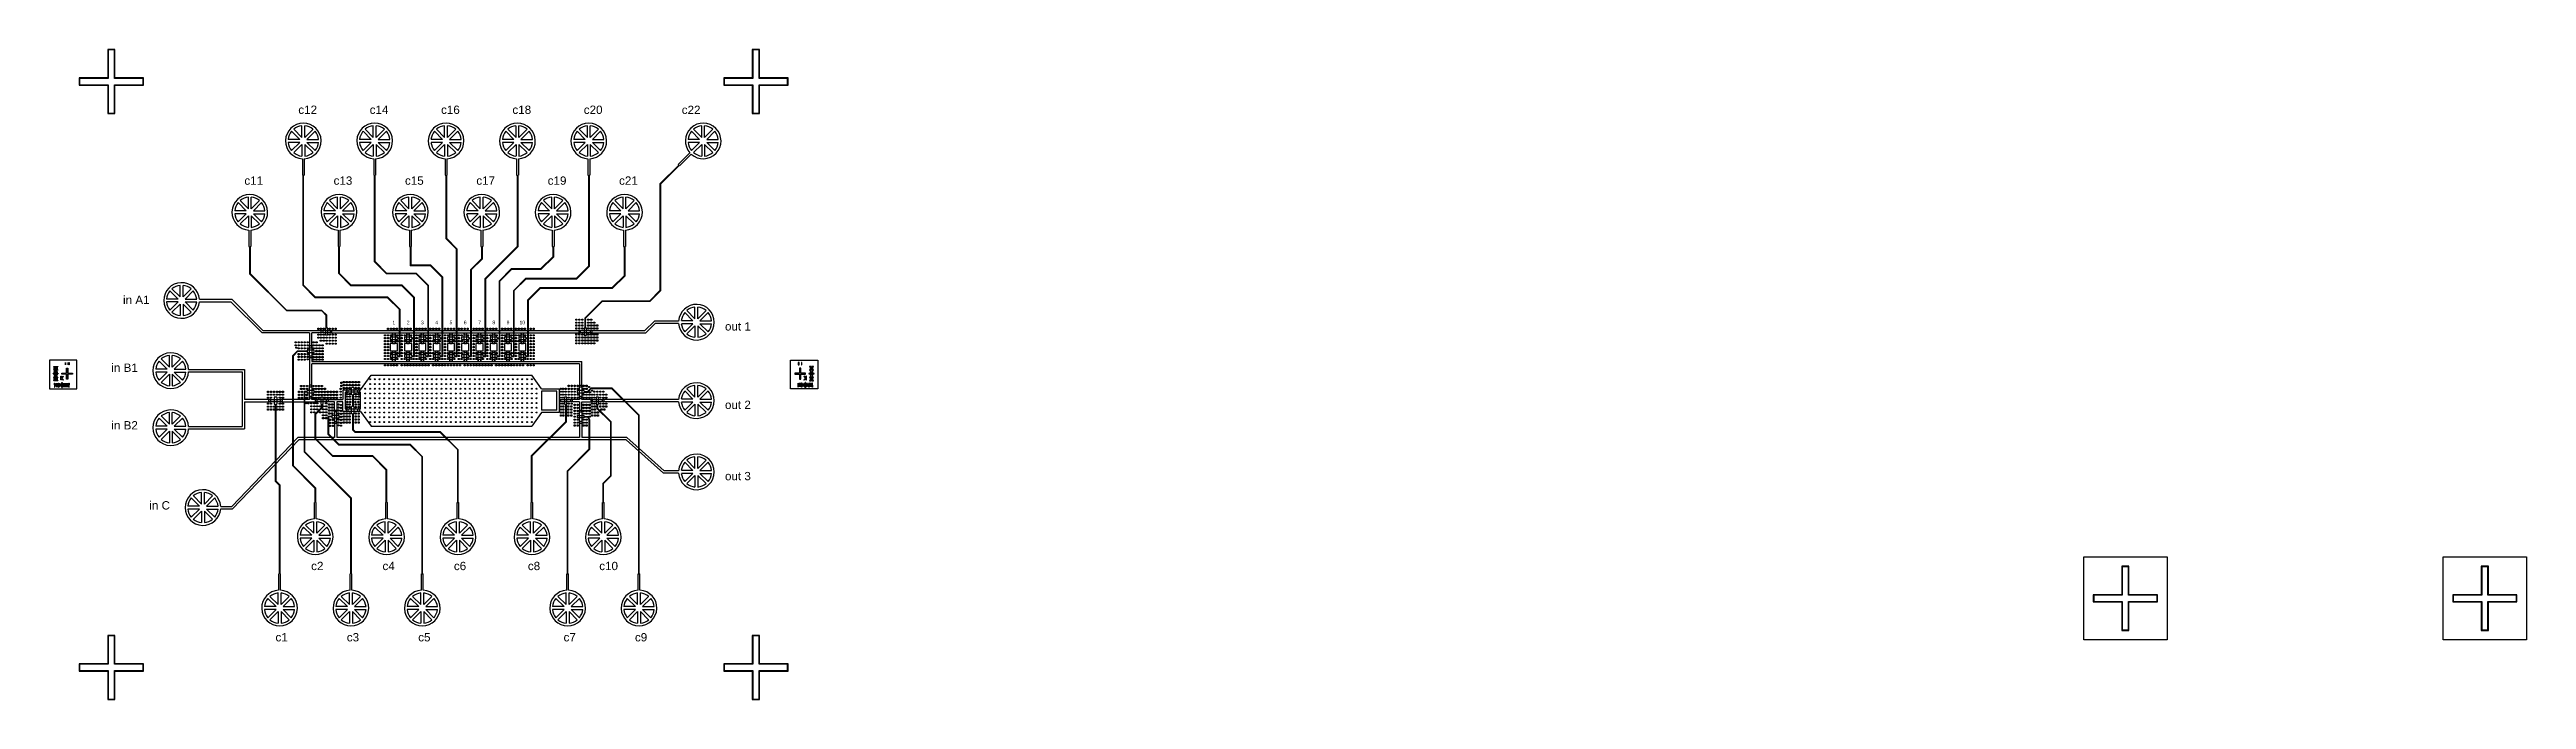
# Model space of a CAD drawing. Header units: millimetres. Extents: x -167437 to 196752, y 185 to 128185.
# Drawn here: x -167437 to -63320, y 37974 to 65332 of the extents above; entities that cross this region are included whole.
import ezdxf

# ---------------------------------------------------------------- set-up
doc = ezdxf.new("R2010")
doc.units = ezdxf.units.MM
for name, color, linetype in [('Control - Clear', 10, 'Continuous'), ('Control - Mask', 40, 'Continuous'), ('Flow - AZ50', 80, 'Continuous'), ('Flow - Clear', 140, 'Continuous'), ('Flow - Mask', 131, 'Continuous')]:
    doc.layers.add(name, color=color, linetype=linetype)
doc.styles.get("Standard").update_dxf_attribs({"font": 'arial.ttf'})

msp = doc.modelspace()

# ---------------------------------------------------------------- texts
at = {"layer": 'Control - Clear', "char_height": 350, "attachment_point": 1}
for s, insert in [('c12', (-156980, 62970)), ('c14', (-153980, 62970)), ('c16', (-150980, 62970)), ('c18', (-147980, 62970)), ('c20', (-144980, 62970)), ('c22', (-140862, 62966)), ('c11', (-159247, 59989)), ('c13', (-155497, 59989)), ('c15', (-152497, 59989)), ('c17', (-149497, 59989)), ('c19', (-146497, 59989)), ('c21', (-143497, 59989)), ('c2', (-156440, 43770)), ('c4', (-153440, 43770)), ('c6', (-150440, 43770)), ('c8', (-147330, 43770)), ('c10', (-144330, 43770)), ('c1', (-157940, 40770)), ('c3', (-154940, 40770)), ('c5', (-151940, 40770)), ('c7', (-145830, 40770)), ('c9', (-142830, 40770))]:
    msp.add_mtext_dynamic_manual_height_columns(s, width=6.63, gutter_width=12.5, heights=[0], dxfattribs=dict(at, insert=insert))
at = {"layer": 'Flow - Clear'}
for s, width, heights, insert, char_height, attachment_point in [('in A1', 1234.99, [2.273736754432321e-13], (-164347, 54970), 350, 1), ('1', 150, [0], (-152964, 53767), 150, 8), ('2', 150, [0], (-152364, 53767), 150, 8), ('3', 150, [0], (-151764, 53767), 150, 8), ('4', 150, [0], (-151164, 53767), 150, 8), ('5', 150, [0], (-150564, 53767), 150, 8), ('6', 150, [0], (-149964, 53767), 150, 8), ('7', 150, [0], (-149364, 53767), 150, 8), ('8', 150, [0], (-148764, 53767), 150, 8), ('9', 150, [0], (-148164, 53767), 150, 8), ('10', 150, [0], (-147564, 53767), 150, 8), ('out 1', 1234.99, [2.273736754432321e-13], (-139045, 53853), 350, 1), ('in B1', 1362.46, [0], (-164839, 52115), 350, 1), ('out 2', 1234.99, [2.273736754432321e-13], (-139045, 50553), 350, 1), ('in B2', 1431.99, [0], (-164839, 49691), 350, 1), ('out 3', 1234.99, [2.273736754432321e-13], (-139045, 47553), 350, 1), ('in C', 1155.83, [0], (-163243, 46321), 350, 1)]:
    msp.add_mtext_dynamic_manual_height_columns(s, width=width, gutter_width=12.5, heights=heights, dxfattribs=dict(at, insert=insert, char_height=char_height, attachment_point=attachment_point))

# ---------------------------------------------------------------- linework, layer by layer
at = {"layer": 'Control - Clear'}
for p, q in [((-164707, 65314), (-164971, 65314)), ((-164971, 65314), (-164971, 64114)), ((-164707, 64114), (-164707, 65314)), ((-137613, 65314), (-137877, 65314)), ((-137877, 65314), (-137877, 64114)), ((-137613, 64114), (-137613, 65314)), ((-164971, 64114), (-166171, 64114)), ((-166171, 64114), (-166171, 63850)), ((-166171, 63850), (-164971, 63850)), ((-164971, 63850), (-164971, 62650)), ((-163507, 64114), (-164707, 64114)), ((-164707, 62650), (-164707, 63850)), ((-164707, 63850), (-163507, 63850)), ((-163507, 63850), (-163507, 64114)), ((-137877, 64114), (-139077, 64114)), ((-139077, 64114), (-139077, 63850)), ((-139077, 63850), (-137877, 63850)), ((-137877, 63850), (-137877, 62650)), ((-136413, 64114), (-137613, 64114)), ((-137613, 62650), (-137613, 63850)), ((-137613, 63850), (-136413, 63850)), ((-136413, 63850), (-136413, 64114)), ((-164971, 62650), (-164707, 62650)), ((-137877, 62650), (-137613, 62650)), ((-156805, 60733), (-156805, 60038)), ((-156730, 60733), (-156730, 60038)), ((-153805, 60733), (-153805, 60038)), ((-153730, 60733), (-153730, 60038)), ((-150805, 60733), (-150805, 60038)), ((-150730, 60733), (-150730, 60038)), ((-147805, 60733), (-147805, 60038)), ((-147730, 60733), (-147730, 60038)), ((-144805, 60733), (-144805, 60038)), ((-144730, 60733), (-144730, 60038)), ((-140991, 60470), (-141780, 59680)), ((-140973, 60452), (-141755, 59670)), ((-140517, 60979), (-141009, 60488)), ((-141009, 60488), (-140991, 60470)), ((-140973, 60452), (-140955, 60435)), ((-140464, 60926), (-140955, 60435)), ((-156805, 60038), (-156780, 60038)), ((-156780, 55398), (-156780, 60038)), ((-156755, 60038), (-156730, 60038)), ((-156755, 55408), (-156755, 60038)), ((-153805, 60038), (-153780, 60038)), ((-153780, 56398), (-153780, 60038)), ((-153755, 60038), (-153730, 60038)), ((-153755, 56408), (-153755, 60038)), ((-150805, 60038), (-150780, 60038)), ((-150780, 60038), (-150780, 57376)), ((-150755, 60038), (-150730, 60038)), ((-150755, 60038), (-150755, 57387)), ((-147805, 60038), (-147780, 60038)), ((-147780, 60038), (-147780, 57040)), ((-147755, 60038), (-147730, 60038)), ((-147755, 60038), (-147755, 57030)), ((-144805, 60038), (-144780, 60038)), ((-144780, 60038), (-144780, 56208)), ((-144755, 60038), (-144730, 60038)), ((-144755, 60038), (-144755, 56198)), ((-141780, 59680), (-141780, 55185)), ((-141755, 59670), (-141755, 55175)), ((-159055, 57733), (-159055, 57038)), ((-158980, 57733), (-158980, 57038)), ((-155305, 57733), (-155305, 57038)), ((-155230, 57733), (-155230, 57038)), ((-152305, 57733), (-152305, 57038)), ((-152230, 57733), (-152230, 57038)), ((-150327, 56923), (-150780, 57376)), ((-150302, 56933), (-150755, 57387)), ((-149305, 57733), (-149305, 57038)), ((-149230, 57733), (-149230, 57038)), ((-146305, 57733), (-146305, 57038)), ((-146230, 57733), (-146230, 57038)), ((-143305, 57733), (-143305, 57038)), ((-143230, 57733), (-143230, 57038)), ((-159055, 57038), (-159030, 57038)), ((-159030, 57038), (-159030, 55889)), ((-159005, 57038), (-158980, 57038)), ((-159005, 57038), (-159005, 55900)), ((-155305, 57038), (-155280, 57038)), ((-155280, 55898), (-155280, 57038)), ((-155255, 57038), (-155230, 57038)), ((-155255, 55908), (-155255, 57038)), ((-153266, 55883), (-153780, 56398)), ((-153255, 55908), (-153755, 56408)), ((-152305, 57038), (-152280, 57038)), ((-152280, 57038), (-152280, 56233)), ((-151427, 56233), (-152280, 56233)), ((-152255, 57038), (-152230, 57038)), ((-152255, 57038), (-152255, 56258)), ((-151416, 56258), (-152255, 56258)), ((-151427, 56233), (-150927, 55733)), ((-151416, 56258), (-150902, 55744)), ((-150327, 53191), (-150327, 56923)), ((-150302, 52416), (-150302, 56933)), ((-149280, 56523), (-149727, 56077)), ((-149255, 56513), (-149702, 56067)), ((-149305, 57038), (-149280, 57038)), ((-149280, 57038), (-149280, 56523)), ((-149255, 57038), (-149230, 57038)), ((-149255, 57038), (-149255, 56513)), ((-149127, 55694), (-147780, 57040)), ((-149102, 55683), (-147755, 57030)), ((-146780, 56108), (-146280, 56608)), ((-146770, 56083), (-146255, 56598)), ((-146305, 57038), (-146280, 57038)), ((-146280, 57038), (-146280, 56608)), ((-146255, 57038), (-146230, 57038)), ((-146255, 57038), (-146255, 56598)), ((-143305, 57038), (-143280, 57038)), ((-143280, 57038), (-143280, 55808)), ((-143255, 57038), (-143230, 57038)), ((-143255, 57038), (-143255, 55798)), ((-159030, 55889), (-157469, 54328)), ((-159005, 55900), (-157459, 54353)), ((-156266, 54883), (-156780, 55398)), ((-156255, 54908), (-156755, 55408)), ((-154766, 55383), (-155280, 55898)), ((-154755, 55408), (-155255, 55908)), ((-152627, 55383), (-154766, 55383)), ((-152616, 55408), (-154755, 55408)), ((-152027, 55883), (-153266, 55883)), ((-152016, 55908), (-153255, 55908)), ((-152627, 55383), (-152127, 54883)), ((-152616, 55408), (-152102, 54894)), ((-152027, 55883), (-151527, 55383)), ((-152016, 55908), (-151502, 55394)), ((-151527, 53191), (-151527, 55383)), ((-151502, 52416), (-151502, 55394)), ((-150927, 53191), (-150927, 55733)), ((-150902, 52416), (-150902, 55744)), ((-149727, 53191), (-149727, 56077)), ((-149702, 52416), (-149702, 56067)), ((-149127, 53191), (-149127, 55694)), ((-149102, 52416), (-149102, 55683)), ((-148527, 55594), (-148012, 56108)), ((-148527, 53191), (-148527, 55594)), ((-148502, 55583), (-148002, 56083)), ((-148502, 52416), (-148502, 55583)), ((-148012, 56108), (-146780, 56108)), ((-148002, 56083), (-146770, 56083)), ((-147927, 55194), (-147412, 55708)), ((-147927, 53191), (-147927, 55194)), ((-147902, 55183), (-147402, 55683)), ((-147902, 52416), (-147902, 55183)), ((-147412, 55708), (-145280, 55708)), ((-147402, 55683), (-145270, 55683)), ((-146812, 55308), (-147327, 54794)), ((-146802, 55283), (-147302, 54783)), ((-146812, 55308), (-143780, 55308)), ((-146802, 55283), (-143770, 55283)), ((-145280, 55708), (-144780, 56208)), ((-145270, 55683), (-144755, 56198)), ((-143780, 55308), (-143280, 55808)), ((-143770, 55283), (-143255, 55798)), ((-142205, 54760), (-141780, 55185)), ((-155996, 54328), (-157469, 54328)), ((-155986, 54353), (-157459, 54353)), ((-153227, 54883), (-156266, 54883)), ((-153216, 54908), (-156255, 54908)), ((-155996, 54328), (-155802, 54134)), ((-155986, 54353), (-155777, 54144)), ((-155777, 53603), (-155777, 54144)), ((-153227, 54883), (-152727, 54383)), ((-153216, 54908), (-152702, 54394)), ((-152727, 53191), (-152727, 54383)), ((-152702, 52416), (-152702, 54394)), ((-152127, 53191), (-152127, 54883)), ((-152102, 52416), (-152102, 54894)), ((-147327, 53191), (-147327, 54794)), ((-147302, 52416), (-147302, 54783)), ((-144927, 54039), (-144205, 54760)), ((-144902, 54028), (-144195, 54735)), ((-144205, 54760), (-142205, 54760)), ((-144195, 54735), (-142195, 54735)), ((-142195, 54735), (-141755, 55175)), ((-155802, 53603), (-155839, 53603)), ((-155839, 53603), (-155839, 53303)), ((-155739, 53303), (-155839, 53303)), ((-155802, 53603), (-155802, 54134)), ((-155739, 53603), (-155777, 53603)), ((-155739, 53303), (-155739, 53603)), ((-152814, 53228), (-153114, 53228)), ((-153114, 53228), (-153114, 53128)), ((-153114, 53128), (-152814, 53128)), ((-152814, 53191), (-152814, 53228)), ((-152814, 53191), (-152727, 53191)), ((-152814, 53128), (-152814, 53166)), ((-152814, 53166), (-152727, 53166)), ((-152727, 52441), (-152727, 53166)), ((-152214, 53228), (-152514, 53228)), ((-152514, 53228), (-152514, 53128)), ((-152514, 53128), (-152214, 53128)), ((-152214, 53191), (-152214, 53228)), ((-152214, 53191), (-152127, 53191)), ((-152214, 53128), (-152214, 53166)), ((-152214, 53166), (-152127, 53166)), ((-152127, 52441), (-152127, 53166)), ((-151614, 53228), (-151914, 53228)), ((-151914, 53228), (-151914, 53128)), ((-151914, 53128), (-151614, 53128)), ((-151614, 53191), (-151614, 53228)), ((-151614, 53191), (-151527, 53191)), ((-151614, 53128), (-151614, 53166)), ((-151614, 53166), (-151527, 53166)), ((-151527, 52441), (-151527, 53166)), ((-151014, 53228), (-151314, 53228)), ((-151314, 53228), (-151314, 53128)), ((-151314, 53128), (-151014, 53128)), ((-151014, 53191), (-151014, 53228)), ((-151014, 53191), (-150927, 53191)), ((-151014, 53128), (-151014, 53166)), ((-151014, 53166), (-150927, 53166)), ((-150927, 52441), (-150927, 53166)), ((-150414, 53228), (-150714, 53228)), ((-150714, 53228), (-150714, 53128)), ((-150714, 53128), (-150414, 53128)), ((-150414, 53191), (-150414, 53228)), ((-150414, 53191), (-150327, 53191)), ((-150414, 53128), (-150414, 53166)), ((-150414, 53166), (-150327, 53166)), ((-150327, 52441), (-150327, 53166)), ((-149814, 53228), (-150114, 53228)), ((-150114, 53228), (-150114, 53128)), ((-150114, 53128), (-149814, 53128)), ((-149814, 53191), (-149814, 53228)), ((-149814, 53191), (-149727, 53191)), ((-149814, 53128), (-149814, 53166)), ((-149814, 53166), (-149727, 53166)), ((-149727, 52441), (-149727, 53166)), ((-149214, 53228), (-149514, 53228)), ((-149514, 53228), (-149514, 53128)), ((-149514, 53128), (-149214, 53128)), ((-149214, 53191), (-149214, 53228)), ((-149214, 53191), (-149127, 53191)), ((-149214, 53128), (-149214, 53166)), ((-149214, 53166), (-149127, 53166)), ((-149127, 52441), (-149127, 53166)), ((-148614, 53228), (-148914, 53228)), ((-148914, 53228), (-148914, 53128)), ((-148914, 53128), (-148614, 53128)), ((-148614, 53191), (-148614, 53228)), ((-148614, 53191), (-148527, 53191)), ((-148614, 53128), (-148614, 53166)), ((-148614, 53166), (-148527, 53166)), ((-148527, 52441), (-148527, 53166)), ((-148014, 53228), (-148314, 53228)), ((-148314, 53228), (-148314, 53128)), ((-148314, 53128), (-148014, 53128)), ((-148014, 53191), (-148014, 53228)), ((-148014, 53191), (-147927, 53191)), ((-148014, 53128), (-148014, 53166)), ((-148014, 53166), (-147927, 53166)), ((-147927, 52441), (-147927, 53166)), ((-147414, 53228), (-147714, 53228)), ((-147714, 53228), (-147714, 53128)), ((-147714, 53128), (-147414, 53128)), ((-147414, 53191), (-147414, 53228)), ((-147414, 53191), (-147327, 53191)), ((-147414, 53128), (-147414, 53166)), ((-147414, 53166), (-147327, 53166)), ((-147327, 52441), (-147327, 53166)), ((-144927, 53603), (-144964, 53603)), ((-144964, 53603), (-144964, 53303)), ((-144964, 53303), (-144864, 53303)), ((-144927, 53603), (-144927, 54039)), ((-144902, 53603), (-144902, 54028)), ((-144864, 53603), (-144902, 53603)), ((-144864, 53303), (-144864, 53603)), ((-166660, 52063), (-166660, 52163)), ((-166660, 52163), (-166648, 52163)), ((-166648, 52063), (-166660, 52063)), ((-166648, 52163), (-166648, 52063)), ((-166623, 52063), (-166623, 52163)), ((-166623, 52163), (-166611, 52163)), ((-166611, 52063), (-166623, 52063)), ((-166611, 52163), (-166611, 52063)), ((-157210, 52452), (-157021, 52641)), ((-157210, 47806), (-157210, 52452)), ((-157185, 52442), (-157011, 52616)), ((-157185, 47816), (-157185, 52442)), ((-156614, 52641), (-157021, 52641)), ((-156614, 52616), (-157011, 52616)), ((-156614, 52678), (-156614, 52641)), ((-156314, 52678), (-156614, 52678)), ((-156614, 52616), (-156614, 52578)), ((-156614, 52578), (-156314, 52578)), ((-156314, 52578), (-156314, 52678)), ((-152814, 52478), (-153114, 52478)), ((-153114, 52478), (-153114, 52378)), ((-153114, 52378), (-152814, 52378)), ((-152814, 52441), (-152814, 52478)), ((-152814, 52441), (-152727, 52441)), ((-152814, 52378), (-152814, 52416)), ((-152814, 52416), (-152702, 52416)), ((-152214, 52478), (-152514, 52478)), ((-152514, 52478), (-152514, 52378)), ((-152514, 52378), (-152214, 52378)), ((-152214, 52441), (-152214, 52478)), ((-152214, 52441), (-152127, 52441)), ((-152214, 52378), (-152214, 52416)), ((-152214, 52416), (-152102, 52416)), ((-151614, 52478), (-151914, 52478)), ((-151914, 52478), (-151914, 52378)), ((-151914, 52378), (-151614, 52378)), ((-151614, 52441), (-151614, 52478)), ((-151614, 52441), (-151527, 52441)), ((-151614, 52378), (-151614, 52416)), ((-151614, 52416), (-151502, 52416)), ((-151014, 52478), (-151314, 52478)), ((-151314, 52478), (-151314, 52378)), ((-151314, 52378), (-151014, 52378)), ((-151014, 52441), (-151014, 52478)), ((-151014, 52441), (-150927, 52441)), ((-151014, 52378), (-151014, 52416)), ((-151014, 52416), (-150902, 52416)), ((-150414, 52478), (-150714, 52478)), ((-150714, 52478), (-150714, 52378)), ((-150714, 52378), (-150414, 52378)), ((-150414, 52441), (-150414, 52478)), ((-150414, 52441), (-150327, 52441)), ((-150414, 52378), (-150414, 52416)), ((-150414, 52416), (-150302, 52416)), ((-149814, 52478), (-150114, 52478)), ((-150114, 52478), (-150114, 52378)), ((-150114, 52378), (-149814, 52378)), ((-149814, 52441), (-149814, 52478)), ((-149814, 52441), (-149727, 52441)), ((-149814, 52378), (-149814, 52416)), ((-149814, 52416), (-149702, 52416)), ((-149214, 52478), (-149514, 52478)), ((-149514, 52478), (-149514, 52378)), ((-149514, 52378), (-149214, 52378)), ((-149214, 52441), (-149214, 52478)), ((-149214, 52441), (-149127, 52441)), ((-149214, 52378), (-149214, 52416)), ((-149214, 52416), (-149102, 52416)), ((-148614, 52478), (-148914, 52478)), ((-148914, 52478), (-148914, 52378)), ((-148914, 52378), (-148614, 52378)), ((-148614, 52441), (-148614, 52478)), ((-148614, 52441), (-148527, 52441)), ((-148614, 52378), (-148614, 52416)), ((-148614, 52416), (-148502, 52416)), ((-148014, 52478), (-148314, 52478)), ((-148314, 52478), (-148314, 52378)), ((-148314, 52378), (-148014, 52378)), ((-148014, 52441), (-148014, 52478)), ((-148014, 52441), (-147927, 52441)), ((-148014, 52378), (-148014, 52416)), ((-148014, 52416), (-147902, 52416)), ((-147414, 52478), (-147714, 52478)), ((-147714, 52478), (-147714, 52378)), ((-147714, 52378), (-147414, 52378)), ((-147414, 52441), (-147414, 52478)), ((-147414, 52441), (-147327, 52441)), ((-147414, 52378), (-147414, 52416)), ((-147414, 52416), (-147302, 52416)), ((-135961, 52163), (-135973, 52163)), ((-135973, 52163), (-135973, 52063)), ((-135973, 52063), (-135961, 52063)), ((-135961, 52063), (-135961, 52163)), ((-135924, 52163), (-135936, 52163)), ((-135936, 52163), (-135936, 52063)), ((-135936, 52063), (-135924, 52063)), ((-135924, 52063), (-135924, 52163)), ((-167287, 51682), (-167287, 51694)), ((-167287, 51694), (-167187, 51694)), ((-167187, 51682), (-167287, 51682)), ((-167262, 51982), (-167262, 51994)), ((-167262, 51994), (-167187, 51994)), ((-167187, 51982), (-167262, 51982)), ((-167262, 51832), (-167262, 51844)), ((-167262, 51844), (-167187, 51844)), ((-167187, 51832), (-167262, 51832)), ((-167262, 51532), (-167262, 51544)), ((-167262, 51544), (-167187, 51544)), ((-167187, 51532), (-167262, 51532)), ((-167262, 51382), (-167262, 51394)), ((-167262, 51394), (-167187, 51394)), ((-167187, 51382), (-167262, 51382)), ((-167237, 51952), (-167237, 51964)), ((-167237, 51964), (-167187, 51964)), ((-167187, 51952), (-167237, 51952)), ((-167237, 51922), (-167237, 51934)), ((-167237, 51934), (-167187, 51934)), ((-167187, 51922), (-167237, 51922)), ((-167237, 51892), (-167237, 51904)), ((-167237, 51904), (-167187, 51904)), ((-167187, 51892), (-167237, 51892)), ((-167237, 51862), (-167237, 51874)), ((-167237, 51874), (-167187, 51874)), ((-167187, 51862), (-167237, 51862)), ((-167237, 51802), (-167237, 51814)), ((-167237, 51814), (-167187, 51814)), ((-167187, 51802), (-167237, 51802)), ((-167237, 51772), (-167237, 51784)), ((-167237, 51784), (-167187, 51784)), ((-167187, 51772), (-167237, 51772)), ((-167237, 51742), (-167237, 51754)), ((-167237, 51754), (-167187, 51754)), ((-167187, 51742), (-167237, 51742)), ((-167237, 51712), (-167237, 51724)), ((-167237, 51724), (-167187, 51724)), ((-167187, 51712), (-167237, 51712)), ((-167237, 51652), (-167237, 51664)), ((-167237, 51664), (-167187, 51664)), ((-167187, 51652), (-167237, 51652)), ((-167237, 51622), (-167237, 51634)), ((-167237, 51634), (-167187, 51634)), ((-167187, 51622), (-167237, 51622)), ((-167237, 51592), (-167237, 51604)), ((-167237, 51604), (-167187, 51604)), ((-167187, 51592), (-167237, 51592)), ((-167237, 51562), (-167237, 51574)), ((-167237, 51574), (-167187, 51574)), ((-167187, 51562), (-167237, 51562)), ((-167237, 51502), (-167237, 51514)), ((-167237, 51514), (-167187, 51514)), ((-167187, 51502), (-167237, 51502)), ((-167237, 51472), (-167237, 51484)), ((-167237, 51484), (-167187, 51484)), ((-167187, 51472), (-167237, 51472)), ((-167237, 51442), (-167237, 51454)), ((-167237, 51454), (-167187, 51454)), ((-167187, 51442), (-167237, 51442)), ((-167237, 51412), (-167237, 51424)), ((-167237, 51424), (-167187, 51424)), ((-167187, 51412), (-167237, 51412)), ((-167222, 51218), (-167222, 51293)), ((-167222, 51293), (-167210, 51293)), ((-167210, 51218), (-167222, 51218)), ((-167210, 51293), (-167210, 51218)), ((-167192, 51218), (-167192, 51268)), ((-167192, 51268), (-167180, 51268)), ((-167180, 51218), (-167192, 51218)), ((-167187, 51994), (-167187, 51982)), ((-167187, 51964), (-167187, 51952)), ((-167187, 51934), (-167187, 51922)), ((-167187, 51904), (-167187, 51892)), ((-167187, 51874), (-167187, 51862)), ((-167187, 51844), (-167187, 51832)), ((-167187, 51814), (-167187, 51802)), ((-167187, 51784), (-167187, 51772)), ((-167187, 51754), (-167187, 51742)), ((-167187, 51724), (-167187, 51712)), ((-167187, 51694), (-167187, 51682)), ((-167187, 51664), (-167187, 51652)), ((-167187, 51634), (-167187, 51622)), ((-167187, 51604), (-167187, 51592)), ((-167187, 51574), (-167187, 51562)), ((-167187, 51544), (-167187, 51532)), ((-167187, 51514), (-167187, 51502)), ((-167187, 51484), (-167187, 51472)), ((-167187, 51454), (-167187, 51442)), ((-167187, 51424), (-167187, 51412)), ((-167187, 51394), (-167187, 51382)), ((-167180, 51268), (-167180, 51218)), ((-167162, 51218), (-167162, 51268)), ((-167162, 51268), (-167150, 51268)), ((-167150, 51218), (-167162, 51218)), ((-167150, 51268), (-167150, 51218)), ((-167132, 51218), (-167132, 51268)), ((-167132, 51268), (-167120, 51268)), ((-167120, 51218), (-167132, 51218)), ((-167120, 51268), (-167120, 51218)), ((-167102, 51218), (-167102, 51268)), ((-167102, 51268), (-167090, 51268)), ((-167090, 51218), (-167102, 51218)), ((-167090, 51268), (-167090, 51218)), ((-167072, 51218), (-167072, 51293)), ((-167072, 51293), (-167060, 51293)), ((-167060, 51218), (-167072, 51218)), ((-167060, 51293), (-167060, 51218)), ((-167042, 51218), (-167042, 51268)), ((-167042, 51268), (-167030, 51268)), ((-167030, 51218), (-167042, 51218)), ((-167030, 51268), (-167030, 51218)), ((-167012, 51218), (-167012, 51268)), ((-167012, 51268), (-167000, 51268)), ((-167000, 51218), (-167012, 51218)), ((-167000, 51268), (-167000, 51218)), ((-166982, 51218), (-166982, 51268)), ((-166982, 51268), (-166970, 51268)), ((-166970, 51218), (-166982, 51218)), ((-166970, 51268), (-166970, 51218)), ((-166960, 51575), (-166940, 51575)), ((-166960, 51425), (-166960, 51575)), ((-166940, 51425), (-166960, 51425)), ((-166952, 51218), (-166952, 51268)), ((-166952, 51268), (-166940, 51268)), ((-166940, 51218), (-166952, 51218)), ((-166940, 51514), (-166869, 51585)), ((-166940, 51575), (-166940, 51514)), ((-166940, 51486), (-166940, 51425)), ((-166940, 51486), (-166869, 51415)), ((-166940, 51268), (-166940, 51218)), ((-166926, 51500), (-166855, 51571)), ((-166926, 51500), (-166855, 51429)), ((-166922, 51218), (-166922, 51318)), ((-166922, 51318), (-166910, 51318)), ((-166910, 51218), (-166922, 51218)), ((-166919, 51710), (-166719, 51710)), ((-166919, 51666), (-166919, 51710)), ((-166719, 51666), (-166919, 51666)), ((-166910, 51318), (-166910, 51218)), ((-166892, 51218), (-166892, 51268)), ((-166892, 51268), (-166880, 51268)), ((-166880, 51218), (-166892, 51218)), ((-166880, 51268), (-166880, 51218)), ((-166869, 51585), (-166855, 51571)), ((-166869, 51415), (-166855, 51429)), ((-166862, 51218), (-166862, 51268)), ((-166862, 51268), (-166850, 51268)), ((-166850, 51218), (-166862, 51218)), ((-166850, 51268), (-166850, 51218)), ((-166832, 51218), (-166832, 51268)), ((-166832, 51268), (-166820, 51268)), ((-166820, 51218), (-166832, 51218)), ((-166820, 51268), (-166820, 51218)), ((-166802, 51218), (-166802, 51268)), ((-166802, 51268), (-166790, 51268)), ((-166790, 51218), (-166802, 51218)), ((-166790, 51268), (-166790, 51218)), ((-166772, 51218), (-166772, 51293)), ((-166772, 51293), (-166760, 51293)), ((-166760, 51218), (-166772, 51218)), ((-166760, 51293), (-166760, 51218)), ((-166742, 51218), (-166742, 51268)), ((-166742, 51268), (-166730, 51268)), ((-166730, 51218), (-166742, 51218)), ((-166730, 51268), (-166730, 51218)), ((-166719, 51710), (-166719, 51910)), ((-166719, 51910), (-166675, 51910)), ((-166719, 51466), (-166719, 51666)), ((-166675, 51466), (-166719, 51466)), ((-166712, 51218), (-166712, 51268)), ((-166712, 51268), (-166700, 51268)), ((-166700, 51218), (-166712, 51218)), ((-166700, 51268), (-166700, 51218)), ((-166682, 51218), (-166682, 51268)), ((-166682, 51268), (-166670, 51268)), ((-166670, 51218), (-166682, 51218)), ((-166675, 51910), (-166675, 51710)), ((-166675, 51710), (-166475, 51710)), ((-166475, 51666), (-166675, 51666)), ((-166675, 51666), (-166675, 51466)), ((-166670, 51268), (-166670, 51218)), ((-166652, 51218), (-166652, 51268)), ((-166652, 51268), (-166640, 51268)), ((-166640, 51218), (-166652, 51218)), ((-166640, 51268), (-166640, 51218)), ((-166622, 51218), (-166622, 51293)), ((-166622, 51293), (-166610, 51293)), ((-166610, 51218), (-166622, 51218)), ((-166610, 51293), (-166610, 51218)), ((-166475, 51710), (-166475, 51666)), ((-154739, 50803), (-154739, 51103)), ((-154639, 51103), (-154739, 51103)), ((-154639, 51103), (-154639, 50803)), ((-144825, 50941), (-144675, 51091)), ((-144814, 50916), (-144664, 51066)), ((-144675, 51091), (-143799, 51091)), ((-144664, 51066), (-143809, 51066)), ((-142671, 49927), (-143809, 51066)), ((-142646, 49938), (-143799, 51091)), ((-135909, 51710), (-136109, 51710)), ((-136109, 51710), (-136109, 51666)), ((-136109, 51666), (-135909, 51666)), ((-135962, 51293), (-135974, 51293)), ((-135974, 51293), (-135974, 51218)), ((-135974, 51218), (-135962, 51218)), ((-135962, 51218), (-135962, 51293)), ((-135932, 51268), (-135944, 51268)), ((-135944, 51268), (-135944, 51218)), ((-135944, 51218), (-135932, 51218)), ((-135932, 51218), (-135932, 51268)), ((-135902, 51268), (-135914, 51268)), ((-135914, 51268), (-135914, 51218)), ((-135914, 51218), (-135902, 51218)), ((-135865, 51910), (-135909, 51910)), ((-135909, 51910), (-135909, 51710)), ((-135909, 51666), (-135909, 51466)), ((-135909, 51466), (-135865, 51466)), ((-135902, 51218), (-135902, 51268)), ((-135872, 51268), (-135884, 51268)), ((-135884, 51268), (-135884, 51218)), ((-135884, 51218), (-135872, 51218)), ((-135872, 51218), (-135872, 51268)), ((-135865, 51710), (-135865, 51910)), ((-135665, 51710), (-135865, 51710)), ((-135865, 51466), (-135865, 51666)), ((-135865, 51666), (-135665, 51666)), ((-135842, 51268), (-135854, 51268)), ((-135854, 51268), (-135854, 51218)), ((-135854, 51218), (-135842, 51218)), ((-135842, 51218), (-135842, 51268)), ((-135812, 51293), (-135824, 51293)), ((-135824, 51293), (-135824, 51218)), ((-135824, 51218), (-135812, 51218)), ((-135812, 51218), (-135812, 51293)), ((-135782, 51268), (-135794, 51268)), ((-135794, 51268), (-135794, 51218)), ((-135794, 51218), (-135782, 51218)), ((-135782, 51218), (-135782, 51268)), ((-135752, 51268), (-135764, 51268)), ((-135764, 51268), (-135764, 51218)), ((-135764, 51218), (-135752, 51218)), ((-135752, 51218), (-135752, 51268)), ((-135722, 51268), (-135734, 51268)), ((-135734, 51268), (-135734, 51218)), ((-135734, 51218), (-135722, 51218)), ((-135714, 51585), (-135728, 51571)), ((-135658, 51500), (-135728, 51571)), ((-135658, 51500), (-135728, 51429)), ((-135714, 51415), (-135728, 51429)), ((-135722, 51218), (-135722, 51268)), ((-135643, 51514), (-135714, 51585)), ((-135643, 51486), (-135714, 51415)), ((-135692, 51268), (-135704, 51268)), ((-135704, 51268), (-135704, 51218)), ((-135704, 51218), (-135692, 51218)), ((-135692, 51218), (-135692, 51268)), ((-135662, 51318), (-135674, 51318)), ((-135674, 51318), (-135674, 51218)), ((-135674, 51218), (-135662, 51218)), ((-135665, 51666), (-135665, 51710)), ((-135662, 51218), (-135662, 51318)), ((-135632, 51268), (-135644, 51268)), ((-135644, 51268), (-135644, 51218)), ((-135644, 51218), (-135632, 51218)), ((-135623, 51575), (-135643, 51575)), ((-135643, 51575), (-135643, 51514)), ((-135643, 51486), (-135643, 51425)), ((-135643, 51425), (-135623, 51425)), ((-135632, 51218), (-135632, 51268)), ((-135623, 51425), (-135623, 51575)), ((-135602, 51268), (-135614, 51268)), ((-135614, 51268), (-135614, 51218)), ((-135614, 51218), (-135602, 51218)), ((-135602, 51218), (-135602, 51268)), ((-135572, 51268), (-135584, 51268)), ((-135584, 51268), (-135584, 51218)), ((-135584, 51218), (-135572, 51218)), ((-135572, 51218), (-135572, 51268)), ((-135542, 51268), (-135554, 51268)), ((-135554, 51268), (-135554, 51218)), ((-135554, 51218), (-135542, 51218)), ((-135542, 51218), (-135542, 51268)), ((-135512, 51293), (-135524, 51293)), ((-135524, 51293), (-135524, 51218)), ((-135524, 51218), (-135512, 51218)), ((-135512, 51218), (-135512, 51293)), ((-135482, 51268), (-135494, 51268)), ((-135494, 51268), (-135494, 51218)), ((-135494, 51218), (-135482, 51218)), ((-135482, 51218), (-135482, 51268)), ((-135452, 51268), (-135464, 51268)), ((-135464, 51268), (-135464, 51218)), ((-135464, 51218), (-135452, 51218)), ((-135452, 51218), (-135452, 51268)), ((-135422, 51268), (-135434, 51268)), ((-135434, 51268), (-135434, 51218)), ((-135434, 51218), (-135422, 51218)), ((-135422, 51218), (-135422, 51268)), ((-135392, 51268), (-135404, 51268)), ((-135404, 51268), (-135404, 51218)), ((-135404, 51218), (-135392, 51218)), ((-135322, 51994), (-135397, 51994)), ((-135397, 51994), (-135397, 51982)), ((-135397, 51982), (-135322, 51982)), ((-135347, 51964), (-135397, 51964)), ((-135397, 51964), (-135397, 51952)), ((-135397, 51952), (-135347, 51952)), ((-135347, 51934), (-135397, 51934)), ((-135397, 51934), (-135397, 51922)), ((-135397, 51922), (-135347, 51922)), ((-135347, 51904), (-135397, 51904)), ((-135397, 51904), (-135397, 51892)), ((-135397, 51892), (-135347, 51892)), ((-135347, 51874), (-135397, 51874)), ((-135397, 51874), (-135397, 51862)), ((-135397, 51862), (-135347, 51862)), ((-135322, 51844), (-135397, 51844)), ((-135397, 51844), (-135397, 51832)), ((-135397, 51832), (-135322, 51832)), ((-135347, 51814), (-135397, 51814)), ((-135397, 51814), (-135397, 51802)), ((-135397, 51802), (-135347, 51802)), ((-135347, 51784), (-135397, 51784)), ((-135397, 51784), (-135397, 51772)), ((-135397, 51772), (-135347, 51772)), ((-135347, 51754), (-135397, 51754)), ((-135397, 51754), (-135397, 51742)), ((-135397, 51742), (-135347, 51742)), ((-135347, 51724), (-135397, 51724)), ((-135397, 51724), (-135397, 51712)), ((-135397, 51712), (-135347, 51712)), ((-135297, 51694), (-135397, 51694)), ((-135397, 51694), (-135397, 51682)), ((-135397, 51682), (-135297, 51682)), ((-135347, 51664), (-135397, 51664)), ((-135397, 51664), (-135397, 51652)), ((-135397, 51652), (-135347, 51652)), ((-135347, 51634), (-135397, 51634)), ((-135397, 51634), (-135397, 51622)), ((-135397, 51622), (-135347, 51622)), ((-135347, 51604), (-135397, 51604)), ((-135397, 51604), (-135397, 51592)), ((-135397, 51592), (-135347, 51592)), ((-135347, 51574), (-135397, 51574)), ((-135397, 51574), (-135397, 51562)), ((-135397, 51562), (-135347, 51562)), ((-135322, 51544), (-135397, 51544)), ((-135397, 51544), (-135397, 51532)), ((-135397, 51532), (-135322, 51532)), ((-135347, 51514), (-135397, 51514)), ((-135397, 51514), (-135397, 51502)), ((-135397, 51502), (-135347, 51502)), ((-135347, 51484), (-135397, 51484)), ((-135397, 51484), (-135397, 51472)), ((-135397, 51472), (-135347, 51472)), ((-135347, 51454), (-135397, 51454)), ((-135397, 51454), (-135397, 51442)), ((-135397, 51442), (-135347, 51442)), ((-135347, 51424), (-135397, 51424)), ((-135397, 51424), (-135397, 51412)), ((-135397, 51412), (-135347, 51412)), ((-135322, 51394), (-135397, 51394)), ((-135397, 51394), (-135397, 51382)), ((-135397, 51382), (-135322, 51382)), ((-135392, 51218), (-135392, 51268)), ((-135362, 51293), (-135374, 51293)), ((-135374, 51293), (-135374, 51218)), ((-135374, 51218), (-135362, 51218)), ((-135362, 51218), (-135362, 51293)), ((-135347, 51952), (-135347, 51964)), ((-135347, 51922), (-135347, 51934)), ((-135347, 51892), (-135347, 51904)), ((-135347, 51862), (-135347, 51874)), ((-135347, 51802), (-135347, 51814)), ((-135347, 51772), (-135347, 51784)), ((-135347, 51742), (-135347, 51754)), ((-135347, 51712), (-135347, 51724)), ((-135347, 51652), (-135347, 51664)), ((-135347, 51622), (-135347, 51634)), ((-135347, 51592), (-135347, 51604)), ((-135347, 51562), (-135347, 51574)), ((-135347, 51502), (-135347, 51514)), ((-135347, 51472), (-135347, 51484)), ((-135347, 51442), (-135347, 51454)), ((-135347, 51412), (-135347, 51424)), ((-135322, 51982), (-135322, 51994)), ((-135322, 51832), (-135322, 51844)), ((-135322, 51532), (-135322, 51544)), ((-135322, 51382), (-135322, 51394)), ((-135297, 51682), (-135297, 51694)), ((-157889, 50703), (-157989, 50703)), ((-157989, 50703), (-157989, 50403)), ((-157989, 50403), (-157952, 50403)), ((-157952, 50403), (-157952, 47165)), ((-157927, 50403), (-157889, 50403)), ((-157927, 50403), (-157927, 47176)), ((-157889, 50703), (-157889, 50403)), ((-156739, 50941), (-156739, 48405)), ((-156614, 50941), (-156739, 50941)), ((-156614, 50916), (-156714, 50916)), ((-156714, 50916), (-156714, 48416)), ((-156614, 50978), (-156614, 50941)), ((-156314, 50978), (-156614, 50978)), ((-156614, 50916), (-156614, 50878)), ((-156614, 50878), (-156314, 50878)), ((-156314, 50878), (-156314, 50978)), ((-156002, 50264), (-156285, 49981)), ((-156285, 49981), (-156285, 48955)), ((-155977, 50253), (-156260, 49970)), ((-155939, 50703), (-156039, 50703)), ((-156039, 50703), (-156039, 50403)), ((-156039, 50403), (-156002, 50403)), ((-156002, 50403), (-156002, 50264)), ((-155977, 50403), (-155939, 50403)), ((-155977, 50403), (-155977, 50253)), ((-155939, 50403), (-155939, 50703)), ((-154702, 50803), (-154739, 50803)), ((-154739, 50003), (-154739, 50303)), ((-154702, 50303), (-154739, 50303)), ((-154702, 50003), (-154739, 50003)), ((-154702, 50803), (-154702, 50303)), ((-154702, 50003), (-154702, 49328)), ((-154639, 50803), (-154677, 50803)), ((-154677, 50803), (-154677, 50303)), ((-154639, 50303), (-154677, 50303)), ((-154639, 50003), (-154677, 50003)), ((-154677, 50003), (-154677, 49339)), ((-154639, 50303), (-154639, 50003)), ((-145689, 50703), (-145789, 50703)), ((-145789, 50703), (-145789, 50403)), ((-145789, 50403), (-145752, 50403)), ((-145752, 50403), (-145752, 49664)), ((-145727, 50403), (-145689, 50403)), ((-145727, 50403), (-145727, 49653)), ((-145689, 50403), (-145689, 50703)), ((-144964, 50978), (-145264, 50978)), ((-145264, 50978), (-145264, 50878)), ((-145264, 50878), (-144964, 50878)), ((-144964, 50941), (-144964, 50978)), ((-144964, 50941), (-144825, 50941)), ((-144964, 50878), (-144964, 50916)), ((-144964, 50916), (-144814, 50916)), ((-144364, 50703), (-144464, 50703)), ((-144464, 50703), (-144464, 50403)), ((-144464, 50403), (-144427, 50403)), ((-144427, 50403), (-144427, 50228)), ((-144427, 50228), (-143861, 49663)), ((-144402, 50403), (-144364, 50403)), ((-144402, 50403), (-144402, 50239)), ((-144402, 50239), (-143836, 49673)), ((-144364, 50403), (-144364, 50703)), ((-156285, 48955), (-155547, 48217)), ((-156260, 49970), (-156260, 48966)), ((-156260, 48966), (-155536, 48242)), ((-155564, 49891), (-155739, 49891)), ((-155739, 49891), (-155739, 49141)), ((-155739, 49141), (-155290, 48691)), ((-155564, 49866), (-155714, 49866)), ((-155714, 49866), (-155714, 49151)), ((-155714, 49151), (-155280, 48716)), ((-155714, 49116), (-155290, 48691)), ((-155564, 49928), (-155564, 49891)), ((-155264, 49928), (-155564, 49928)), ((-155564, 49866), (-155564, 49828)), ((-155564, 49828), (-155264, 49828)), ((-155264, 49828), (-155264, 49928)), ((-154602, 49228), (-154702, 49328)), ((-154591, 49253), (-154677, 49339)), ((-154602, 49228), (-151030, 49228)), ((-154591, 49253), (-151020, 49253)), ((-151030, 49228), (-150280, 48478)), ((-151020, 49253), (-150255, 48489)), ((-145752, 49664), (-147171, 48245)), ((-145727, 49653), (-147146, 48234)), ((-145264, 49928), (-144964, 49928)), ((-145264, 49928), (-145264, 49828)), ((-144964, 49828), (-145264, 49828)), ((-144964, 49891), (-144964, 49928)), ((-144964, 49891), (-144814, 49891)), ((-144964, 49828), (-144964, 49866)), ((-144964, 49866), (-144829, 49866)), ((-144829, 49866), (-144764, 49754)), ((-144814, 49891), (-144739, 49761)), ((-144764, 49754), (-144764, 48508)), ((-144739, 49761), (-144739, 48497)), ((-143861, 49663), (-143861, 47386)), ((-143836, 49673), (-143836, 47375)), ((-142671, 43268), (-142671, 49927)), ((-142646, 43268), (-142646, 49938)), ((-156739, 48405), (-154780, 46446)), ((-156714, 48416), (-154755, 46457)), ((-155547, 48217), (-153868, 48217)), ((-155536, 48242), (-153857, 48242)), ((-155290, 48691), (-152290, 48691)), ((-155280, 48716), (-152280, 48716)), ((-153868, 48217), (-153280, 47630)), ((-153857, 48242), (-153255, 47640)), ((-152290, 48691), (-151780, 48182)), ((-152280, 48716), (-151755, 48192)), ((-151780, 43268), (-151780, 48182)), ((-151755, 43268), (-151755, 48192)), ((-150280, 46268), (-150280, 48478)), ((-150255, 46268), (-150255, 48489)), ((-147171, 46268), (-147171, 48245)), ((-147146, 46268), (-147146, 48234)), ((-144764, 48508), (-145671, 47601)), ((-144739, 48497), (-145646, 47591)), ((-157780, 46994), (-157952, 47165)), ((-157755, 47004), (-157927, 47176)), ((-157780, 46994), (-157780, 43268)), ((-157755, 47004), (-157755, 43268)), ((-157210, 47806), (-156280, 46876)), ((-157185, 47816), (-156255, 46887)), ((-156280, 46876), (-156280, 46268)), ((-156255, 46887), (-156255, 46268)), ((-153280, 46268), (-153280, 47630)), ((-153255, 46268), (-153255, 47640)), ((-145671, 43268), (-145671, 47601)), ((-145646, 43268), (-145646, 47591)), ((-144171, 47076), (-143861, 47386)), ((-144171, 46268), (-144171, 47076)), ((-144146, 47066), (-143836, 47375)), ((-144146, 46268), (-144146, 47066)), ((-156305, 46268), (-156280, 46268)), ((-156305, 45573), (-156305, 46268)), ((-156255, 46268), (-156230, 46268)), ((-156230, 45573), (-156230, 46268)), ((-154780, 46446), (-154780, 43268)), ((-154755, 46457), (-154755, 43268)), ((-153305, 46268), (-153280, 46268)), ((-153305, 45573), (-153305, 46268)), ((-153255, 46268), (-153230, 46268)), ((-153230, 45573), (-153230, 46268)), ((-150305, 46268), (-150280, 46268)), ((-150305, 45573), (-150305, 46268)), ((-150255, 46268), (-150230, 46268)), ((-150230, 45573), (-150230, 46268)), ((-147196, 46268), (-147171, 46268)), ((-147196, 45573), (-147196, 46268)), ((-147146, 46268), (-147121, 46268)), ((-147121, 45573), (-147121, 46268)), ((-144196, 46268), (-144171, 46268)), ((-144196, 45573), (-144196, 46268)), ((-144146, 46268), (-144121, 46268)), ((-144121, 45573), (-144121, 46268)), ((-157805, 43268), (-157780, 43268)), ((-157805, 42573), (-157805, 43268)), ((-157755, 43268), (-157730, 43268)), ((-157730, 42573), (-157730, 43268)), ((-154805, 43268), (-154780, 43268)), ((-154805, 42573), (-154805, 43268)), ((-154755, 43268), (-154730, 43268)), ((-154730, 42573), (-154730, 43268)), ((-151805, 43268), (-151780, 43268)), ((-151805, 42573), (-151805, 43268)), ((-151755, 43268), (-151730, 43268)), ((-151730, 42573), (-151730, 43268)), ((-145696, 43268), (-145671, 43268)), ((-145696, 42573), (-145696, 43268)), ((-145646, 43268), (-145621, 43268)), ((-145621, 42573), (-145621, 43268)), ((-142696, 43268), (-142671, 43268)), ((-142696, 42573), (-142696, 43268)), ((-142646, 43268), (-142621, 43268)), ((-142621, 42573), (-142621, 43268)), ((-80048, 43565), (-80312, 43565)), ((-80312, 43565), (-80312, 42365)), ((-80048, 42365), (-80048, 43565)), ((-64938, 43565), (-65202, 43565)), ((-65202, 43565), (-65202, 42365)), ((-64938, 42365), (-64938, 43565)), ((-80312, 42365), (-81512, 42365)), ((-81512, 42365), (-81512, 42101)), ((-81512, 42101), (-80312, 42101)), ((-80312, 42101), (-80312, 40901)), ((-78848, 42365), (-80048, 42365)), ((-80048, 40901), (-80048, 42101)), ((-80048, 42101), (-78848, 42101)), ((-78848, 42101), (-78848, 42365)), ((-65202, 42365), (-66402, 42365)), ((-66402, 42365), (-66402, 42101)), ((-66402, 42101), (-65202, 42101)), ((-65202, 42101), (-65202, 40901)), ((-63738, 42365), (-64938, 42365)), ((-64938, 40901), (-64938, 42101)), ((-64938, 42101), (-63738, 42101)), ((-63738, 42101), (-63738, 42365)), ((-164707, 40656), (-164971, 40656)), ((-164971, 40656), (-164971, 39456)), ((-164707, 39456), (-164707, 40656)), ((-137613, 40656), (-137877, 40656)), ((-137877, 40656), (-137877, 39456)), ((-137613, 39456), (-137613, 40656)), ((-80312, 40901), (-80048, 40901)), ((-65202, 40901), (-64938, 40901)), ((-164971, 39456), (-166171, 39456)), ((-166171, 39456), (-166171, 39192)), ((-166171, 39192), (-164971, 39192)), ((-164971, 39192), (-164971, 37992)), ((-163507, 39456), (-164707, 39456)), ((-164707, 37992), (-164707, 39192)), ((-164707, 39192), (-163507, 39192)), ((-163507, 39192), (-163507, 39456)), ((-137877, 39456), (-139077, 39456)), ((-139077, 39456), (-139077, 39192)), ((-139077, 39192), (-137877, 39192)), ((-137877, 39192), (-137877, 37992)), ((-136413, 39456), (-137613, 39456)), ((-137613, 37992), (-137613, 39192)), ((-137613, 39192), (-136413, 39192)), ((-136413, 39192), (-136413, 39456)), ((-164971, 37992), (-164707, 37992)), ((-137877, 37992), (-137613, 37992))]:
    msp.add_line(p, q, dxfattribs=at)
for centre, start, end in [((-156768, 61482), 272.86598, 267.13402), ((-153768, 61482), 272.86598, 267.13402), ((-150768, 61482), 272.86598, 267.13402), ((-147768, 61482), 272.86598, 267.13402), ((-144768, 61482), 272.86598, 267.13402), ((-139961, 61482), 227.86598, 222.13402), ((-159018, 58482), 272.86598, 267.13402), ((-155268, 58482), 272.86598, 267.13402), ((-152268, 58482), 272.86598, 267.13402), ((-149268, 58482), 272.86598, 267.13402), ((-146268, 58482), 272.86598, 267.13402), ((-143268, 58482), 272.86598, 267.13402), ((-156268, 44824), 92.86598, 87.13402), ((-153268, 44824), 92.86598, 87.13402), ((-150268, 44824), 92.86598, 87.13402), ((-147158, 44824), 92.86598, 87.13402), ((-144158, 44824), 92.86598, 87.13402), ((-157768, 41824), 92.86598, 87.13402), ((-154768, 41824), 92.86598, 87.13402), ((-151768, 41824), 92.86598, 87.13402), ((-145658, 41824), 92.86598, 87.13402), ((-142658, 41824), 92.86598, 87.13402)]:
    msp.add_arc(centre, 750, start, end, dxfattribs=at)
at = {"layer": 'Control - Mask'}
for p, q in [((-156916, 61544), (-157402, 61544)), ((-156916, 61544), (-157260, 61888)), ((-156829, 61630), (-157173, 61974)), ((-156829, 61630), (-156829, 62117)), ((-156706, 61630), (-156706, 62117)), ((-156706, 61630), (-156362, 61974)), ((-156620, 61544), (-156276, 61888)), ((-156620, 61544), (-156133, 61544)), ((-153916, 61544), (-154402, 61544)), ((-153916, 61544), (-154260, 61888)), ((-153829, 61630), (-154173, 61974)), ((-153829, 61630), (-153829, 62117)), ((-153706, 61630), (-153706, 62117)), ((-153706, 61630), (-153362, 61974)), ((-153620, 61544), (-153276, 61888)), ((-153620, 61544), (-153133, 61544)), ((-150916, 61544), (-151402, 61544)), ((-150916, 61544), (-151260, 61888)), ((-150829, 61630), (-151173, 61974)), ((-150829, 61630), (-150829, 62117)), ((-150706, 61630), (-150706, 62117)), ((-150706, 61630), (-150362, 61974)), ((-150620, 61544), (-150276, 61888)), ((-150620, 61544), (-150133, 61544)), ((-147916, 61544), (-148402, 61544)), ((-147916, 61544), (-148260, 61888)), ((-147829, 61630), (-148173, 61974)), ((-147829, 61630), (-147829, 62117)), ((-147706, 61630), (-147706, 62117)), ((-147706, 61630), (-147362, 61974)), ((-147620, 61544), (-147276, 61888)), ((-147620, 61544), (-147133, 61544)), ((-144916, 61544), (-145402, 61544)), ((-144916, 61544), (-145260, 61888)), ((-144829, 61630), (-145173, 61974)), ((-144829, 61630), (-144829, 62117)), ((-144706, 61630), (-144706, 62117)), ((-144706, 61630), (-144362, 61974)), ((-144620, 61544), (-144276, 61888)), ((-144620, 61544), (-144133, 61544)), ((-140109, 61544), (-140595, 61544)), ((-140109, 61544), (-140453, 61888)), ((-140022, 61630), (-140366, 61974)), ((-140022, 61630), (-140022, 62117)), ((-139899, 61630), (-139899, 62117)), ((-139899, 61630), (-139555, 61974)), ((-139813, 61544), (-139469, 61888)), ((-139813, 61544), (-139326, 61544)), ((-156916, 61421), (-157402, 61421)), ((-156916, 61421), (-157260, 61077)), ((-156829, 61334), (-157173, 60990)), ((-156829, 61334), (-156829, 60848)), ((-156706, 61334), (-156706, 60848)), ((-156706, 61334), (-156362, 60990)), ((-156620, 61421), (-156133, 61421)), ((-156620, 61421), (-156276, 61077)), ((-153916, 61421), (-154402, 61421)), ((-153916, 61421), (-154260, 61077)), ((-153829, 61334), (-154173, 60990)), ((-153829, 61334), (-153829, 60848)), ((-153706, 61334), (-153706, 60848)), ((-153706, 61334), (-153362, 60990)), ((-153620, 61421), (-153133, 61421)), ((-153620, 61421), (-153276, 61077)), ((-150916, 61421), (-151402, 61421)), ((-150916, 61421), (-151260, 61077)), ((-150829, 61334), (-151173, 60990)), ((-150829, 61334), (-150829, 60848)), ((-150706, 61334), (-150706, 60848)), ((-150706, 61334), (-150362, 60990)), ((-150620, 61421), (-150133, 61421)), ((-150620, 61421), (-150276, 61077)), ((-147916, 61421), (-148402, 61421)), ((-147916, 61421), (-148260, 61077)), ((-147829, 61334), (-148173, 60990)), ((-147829, 61334), (-147829, 60848)), ((-147706, 61334), (-147706, 60848)), ((-147706, 61334), (-147362, 60990)), ((-147620, 61421), (-147133, 61421)), ((-147620, 61421), (-147276, 61077)), ((-144916, 61421), (-145402, 61421)), ((-144916, 61421), (-145260, 61077)), ((-144829, 61334), (-145173, 60990)), ((-144829, 61334), (-144829, 60848)), ((-144706, 61334), (-144706, 60848)), ((-144706, 61334), (-144362, 60990)), ((-144620, 61421), (-144133, 61421)), ((-144620, 61421), (-144276, 61077)), ((-140109, 61421), (-140595, 61421)), ((-140109, 61421), (-140453, 61077)), ((-140022, 61334), (-140366, 60990)), ((-140022, 61334), (-140022, 60848)), ((-139899, 61334), (-139555, 60990)), ((-139899, 61334), (-139899, 60848)), ((-139813, 61421), (-139469, 61077)), ((-139813, 61421), (-139326, 61421)), ((-159166, 58544), (-159652, 58544)), ((-159166, 58421), (-159652, 58421)), ((-159166, 58544), (-159510, 58888)), ((-159166, 58421), (-159510, 58077)), ((-159079, 58630), (-159423, 58974)), ((-159079, 58334), (-159423, 57990)), ((-159079, 58630), (-159079, 59117)), ((-159079, 58334), (-159079, 57848)), ((-158956, 58630), (-158956, 59117)), ((-158956, 58630), (-158612, 58974)), ((-158956, 58334), (-158956, 57848)), ((-158956, 58334), (-158612, 57990)), ((-158870, 58544), (-158526, 58888)), ((-158870, 58544), (-158383, 58544)), ((-158870, 58421), (-158383, 58421)), ((-158870, 58421), (-158526, 58077)), ((-155416, 58544), (-155902, 58544)), ((-155416, 58421), (-155902, 58421)), ((-155416, 58544), (-155760, 58888)), ((-155416, 58421), (-155760, 58077)), ((-155329, 58630), (-155673, 58974)), ((-155329, 58334), (-155673, 57990)), ((-155329, 58630), (-155329, 59117)), ((-155329, 58334), (-155329, 57848)), ((-155206, 58630), (-155206, 59117)), ((-155206, 58630), (-154862, 58974)), ((-155206, 58334), (-155206, 57848)), ((-155206, 58334), (-154862, 57990)), ((-155120, 58544), (-154776, 58888)), ((-155120, 58544), (-154633, 58544)), ((-155120, 58421), (-154633, 58421)), ((-155120, 58421), (-154776, 58077)), ((-152416, 58544), (-152902, 58544)), ((-152416, 58421), (-152902, 58421)), ((-152416, 58544), (-152760, 58888)), ((-152416, 58421), (-152760, 58077)), ((-152329, 58630), (-152673, 58974)), ((-152329, 58334), (-152673, 57990)), ((-152329, 58630), (-152329, 59117)), ((-152329, 58334), (-152329, 57848)), ((-152206, 58630), (-152206, 59117)), ((-152206, 58630), (-151862, 58974)), ((-152206, 58334), (-152206, 57848)), ((-152206, 58334), (-151862, 57990)), ((-152120, 58544), (-151776, 58888)), ((-152120, 58544), (-151633, 58544)), ((-152120, 58421), (-151633, 58421)), ((-152120, 58421), (-151776, 58077)), ((-149416, 58544), (-149902, 58544)), ((-149416, 58421), (-149902, 58421)), ((-149416, 58544), (-149760, 58888)), ((-149416, 58421), (-149760, 58077)), ((-149329, 58630), (-149673, 58974)), ((-149329, 58334), (-149673, 57990)), ((-149329, 58630), (-149329, 59117)), ((-149329, 58334), (-149329, 57848)), ((-149206, 58630), (-149206, 59117)), ((-149206, 58630), (-148862, 58974)), ((-149206, 58334), (-149206, 57848)), ((-149206, 58334), (-148862, 57990)), ((-149120, 58544), (-148776, 58888)), ((-149120, 58544), (-148633, 58544)), ((-149120, 58421), (-148633, 58421)), ((-149120, 58421), (-148776, 58077)), ((-146416, 58544), (-146902, 58544)), ((-146416, 58421), (-146902, 58421)), ((-146416, 58544), (-146760, 58888)), ((-146416, 58421), (-146760, 58077)), ((-146329, 58630), (-146673, 58974)), ((-146329, 58334), (-146673, 57990)), ((-146329, 58630), (-146329, 59117)), ((-146329, 58334), (-146329, 57848)), ((-146206, 58630), (-146206, 59117)), ((-146206, 58630), (-145862, 58974)), ((-146206, 58334), (-146206, 57848)), ((-146206, 58334), (-145862, 57990)), ((-146120, 58544), (-145776, 58888)), ((-146120, 58544), (-145633, 58544)), ((-146120, 58421), (-145633, 58421)), ((-146120, 58421), (-145776, 58077)), ((-143416, 58544), (-143902, 58544)), ((-143416, 58421), (-143902, 58421)), ((-143416, 58544), (-143760, 58888)), ((-143416, 58421), (-143760, 58077)), ((-143329, 58630), (-143673, 58974)), ((-143329, 58334), (-143673, 57990)), ((-143329, 58630), (-143329, 59117)), ((-143329, 58334), (-143329, 57848)), ((-143206, 58630), (-143206, 59117)), ((-143206, 58630), (-142862, 58974)), ((-143206, 58334), (-143206, 57848)), ((-143206, 58334), (-142862, 57990)), ((-143120, 58544), (-142776, 58888)), ((-143120, 58544), (-142633, 58544)), ((-143120, 58421), (-142633, 58421)), ((-143120, 58421), (-142776, 58077)), ((-156416, 44885), (-156902, 44885)), ((-156416, 44885), (-156760, 45229)), ((-156329, 44972), (-156673, 45316)), ((-156329, 44972), (-156329, 45459)), ((-156206, 44972), (-156206, 45459)), ((-156206, 44972), (-155862, 45316)), ((-156120, 44885), (-155776, 45229)), ((-156120, 44885), (-155633, 44885)), ((-153416, 44885), (-153902, 44885)), ((-153416, 44885), (-153760, 45229)), ((-153329, 44972), (-153673, 45316)), ((-153329, 44972), (-153329, 45459)), ((-153206, 44972), (-153206, 45459)), ((-153206, 44972), (-152862, 45316)), ((-153120, 44885), (-152776, 45229)), ((-153120, 44885), (-152633, 44885)), ((-150416, 44885), (-150902, 44885)), ((-150416, 44885), (-150760, 45229)), ((-150329, 44972), (-150673, 45316)), ((-150329, 44972), (-150329, 45459)), ((-150206, 44972), (-150206, 45459)), ((-150206, 44972), (-149862, 45316)), ((-150120, 44885), (-149776, 45229)), ((-150120, 44885), (-149633, 44885)), ((-147306, 44885), (-147793, 44885)), ((-147306, 44885), (-147650, 45229)), ((-147220, 44972), (-147564, 45316)), ((-147220, 44972), (-147220, 45459)), ((-147097, 44972), (-147097, 45459)), ((-147097, 44972), (-146753, 45316)), ((-147010, 44885), (-146666, 45229)), ((-147010, 44885), (-146524, 44885)), ((-144306, 44885), (-144793, 44885)), ((-144306, 44885), (-144650, 45229)), ((-144220, 44972), (-144564, 45316)), ((-144220, 44972), (-144220, 45459)), ((-144097, 44972), (-144097, 45459)), ((-144097, 44972), (-143753, 45316)), ((-144010, 44885), (-143666, 45229)), ((-144010, 44885), (-143524, 44885)), ((-156416, 44763), (-156902, 44763)), ((-156416, 44763), (-156760, 44419)), ((-156329, 44676), (-156673, 44332)), ((-156329, 44676), (-156329, 44190)), ((-156206, 44676), (-156206, 44190)), ((-156206, 44676), (-155862, 44332)), ((-156120, 44763), (-155633, 44763)), ((-156120, 44763), (-155776, 44419)), ((-153416, 44763), (-153902, 44763)), ((-153416, 44763), (-153760, 44419)), ((-153329, 44676), (-153673, 44332)), ((-153329, 44676), (-153329, 44190)), ((-153206, 44676), (-153206, 44190)), ((-153206, 44676), (-152862, 44332)), ((-153120, 44763), (-152633, 44763)), ((-153120, 44763), (-152776, 44419)), ((-150416, 44763), (-150902, 44763)), ((-150416, 44763), (-150760, 44419)), ((-150329, 44676), (-150673, 44332)), ((-150329, 44676), (-150329, 44190)), ((-150206, 44676), (-150206, 44190)), ((-150206, 44676), (-149862, 44332)), ((-150120, 44763), (-149633, 44763)), ((-150120, 44763), (-149776, 44419)), ((-147306, 44763), (-147793, 44763)), ((-147306, 44763), (-147650, 44419)), ((-147220, 44676), (-147564, 44332)), ((-147220, 44676), (-147220, 44190)), ((-147097, 44676), (-147097, 44190)), ((-147097, 44676), (-146753, 44332)), ((-147010, 44763), (-146524, 44763)), ((-147010, 44763), (-146666, 44419)), ((-144306, 44763), (-144793, 44763)), ((-144306, 44763), (-144650, 44419)), ((-144220, 44676), (-144564, 44332)), ((-144220, 44676), (-144220, 44190)), ((-144097, 44676), (-144097, 44190)), ((-144097, 44676), (-143753, 44332)), ((-144010, 44763), (-143524, 44763)), ((-144010, 44763), (-143666, 44419)), ((-157916, 41885), (-158402, 41885)), ((-157916, 41763), (-158402, 41763)), ((-157916, 41885), (-158260, 42229)), ((-157916, 41763), (-158260, 41419)), ((-157829, 41972), (-158173, 42316)), ((-157829, 41676), (-158173, 41332)), ((-157829, 41972), (-157829, 42459)), ((-157829, 41676), (-157829, 41190)), ((-157706, 41972), (-157706, 42459)), ((-157706, 41972), (-157362, 42316)), ((-157706, 41676), (-157706, 41190)), ((-157706, 41676), (-157362, 41332)), ((-157620, 41885), (-157276, 42229)), ((-157620, 41885), (-157133, 41885)), ((-157620, 41763), (-157133, 41763)), ((-157620, 41763), (-157276, 41419)), ((-154916, 41885), (-155402, 41885)), ((-154916, 41763), (-155402, 41763)), ((-154916, 41885), (-155260, 42229)), ((-154916, 41763), (-155260, 41419)), ((-154829, 41972), (-155173, 42316)), ((-154829, 41676), (-155173, 41332)), ((-154829, 41972), (-154829, 42459)), ((-154829, 41676), (-154829, 41190)), ((-154706, 41972), (-154706, 42459)), ((-154706, 41972), (-154362, 42316)), ((-154706, 41676), (-154706, 41190)), ((-154706, 41676), (-154362, 41332)), ((-154620, 41885), (-154276, 42229)), ((-154620, 41885), (-154133, 41885)), ((-154620, 41763), (-154133, 41763)), ((-154620, 41763), (-154276, 41419)), ((-151916, 41885), (-152402, 41885)), ((-151916, 41763), (-152402, 41763)), ((-151916, 41885), (-152260, 42229)), ((-151916, 41763), (-152260, 41419)), ((-151829, 41972), (-152173, 42316)), ((-151829, 41676), (-152173, 41332)), ((-151829, 41972), (-151829, 42459)), ((-151829, 41676), (-151829, 41190)), ((-151706, 41972), (-151706, 42459)), ((-151706, 41972), (-151362, 42316)), ((-151706, 41676), (-151706, 41190)), ((-151706, 41676), (-151362, 41332)), ((-151620, 41885), (-151276, 42229)), ((-151620, 41885), (-151133, 41885)), ((-151620, 41763), (-151133, 41763)), ((-151620, 41763), (-151276, 41419)), ((-145806, 41885), (-146293, 41885)), ((-145806, 41763), (-146293, 41763)), ((-145806, 41885), (-146150, 42229)), ((-145806, 41763), (-146150, 41419)), ((-145720, 41972), (-146064, 42316)), ((-145720, 41676), (-146064, 41332)), ((-145720, 41972), (-145720, 42459)), ((-145720, 41676), (-145720, 41190)), ((-145597, 41972), (-145597, 42459)), ((-145597, 41972), (-145253, 42316)), ((-145597, 41676), (-145597, 41190)), ((-145597, 41676), (-145253, 41332)), ((-145510, 41885), (-145166, 42229)), ((-145510, 41885), (-145024, 41885)), ((-145510, 41763), (-145024, 41763)), ((-145510, 41763), (-145166, 41419)), ((-142806, 41885), (-143293, 41885)), ((-142806, 41763), (-143293, 41763)), ((-142806, 41885), (-143150, 42229)), ((-142806, 41763), (-143150, 41419)), ((-142720, 41972), (-143064, 42316)), ((-142720, 41676), (-143064, 41332)), ((-142720, 41972), (-142720, 42459)), ((-142720, 41676), (-142720, 41190)), ((-142597, 41972), (-142597, 42459)), ((-142597, 41972), (-142253, 42316)), ((-142597, 41676), (-142597, 41190)), ((-142597, 41676), (-142253, 41332)), ((-142510, 41885), (-142166, 42229)), ((-142510, 41885), (-142024, 41885)), ((-142510, 41763), (-142024, 41763)), ((-142510, 41763), (-142166, 41419))]:
    msp.add_line(p, q, dxfattribs=at)
for centre, start, end in [((-156768, 61482), 140.51773, 174.48227), ((-156768, 61482), 95.51773, 129.48227), ((-156768, 61482), 50.51773, 84.48227), ((-156768, 61482), 5.51773, 39.48227), ((-153768, 61482), 140.51773, 174.48227), ((-153768, 61482), 95.51773, 129.48227), ((-153768, 61482), 50.51773, 84.48227), ((-153768, 61482), 5.51773, 39.48227), ((-150768, 61482), 140.51773, 174.48227), ((-150768, 61482), 95.51773, 129.48227), ((-150768, 61482), 50.51773, 84.48227), ((-150768, 61482), 5.51773, 39.48227), ((-147768, 61482), 140.51773, 174.48227), ((-147768, 61482), 95.51773, 129.48227), ((-147768, 61482), 50.51773, 84.48227), ((-147768, 61482), 5.51773, 39.48227), ((-144768, 61482), 140.51773, 174.48227), ((-144768, 61482), 95.51773, 129.48227), ((-144768, 61482), 50.51773, 84.48227), ((-144768, 61482), 5.51773, 39.48227), ((-139961, 61482), 140.51773, 174.48227), ((-139961, 61482), 95.51773, 129.48227), ((-139961, 61482), 50.51773, 84.48227), ((-139961, 61482), 5.51773, 39.48227), ((-156768, 61482), 185.51773, 219.48227), ((-156768, 61482), 230.51773, 264.48227), ((-156768, 61482), 275.51773, 309.48227), ((-156768, 61482), 320.51773, 354.48227), ((-153768, 61482), 185.51773, 219.48227), ((-153768, 61482), 230.51773, 264.48227), ((-153768, 61482), 275.51773, 309.48227), ((-153768, 61482), 320.51773, 354.48227), ((-150768, 61482), 185.51773, 219.48227), ((-150768, 61482), 230.51773, 264.48227), ((-150768, 61482), 275.51773, 309.48227), ((-150768, 61482), 320.51773, 354.48227), ((-147768, 61482), 185.51773, 219.48227), ((-147768, 61482), 230.51773, 264.48227), ((-147768, 61482), 275.51773, 309.48227), ((-147768, 61482), 320.51773, 354.48227), ((-144768, 61482), 185.51773, 219.48227), ((-144768, 61482), 230.51773, 264.48227), ((-144768, 61482), 275.51773, 309.48227), ((-144768, 61482), 320.51773, 354.48227), ((-139961, 61482), 185.51773, 219.48227), ((-139961, 61482), 230.51773, 264.48227), ((-139961, 61482), 275.51773, 309.48227), ((-139961, 61482), 320.51773, 354.48227), ((-159018, 58482), 140.51773, 174.48227), ((-159018, 58482), 185.51773, 219.48227), ((-159018, 58482), 95.51773, 129.48227), ((-159018, 58482), 50.51773, 84.48227), ((-159018, 58482), 5.51773, 39.48227), ((-159018, 58482), 320.51773, 354.48227), ((-155268, 58482), 140.51773, 174.48227), ((-155268, 58482), 185.51773, 219.48227), ((-155268, 58482), 95.51773, 129.48227), ((-155268, 58482), 50.51773, 84.48227), ((-155268, 58482), 5.51773, 39.48227), ((-155268, 58482), 320.51773, 354.48227), ((-152268, 58482), 140.51773, 174.48227), ((-152268, 58482), 185.51773, 219.48227), ((-152268, 58482), 95.51773, 129.48227), ((-152268, 58482), 50.51773, 84.48227), ((-152268, 58482), 5.51773, 39.48227), ((-152268, 58482), 320.51773, 354.48227), ((-149268, 58482), 140.51773, 174.48227), ((-149268, 58482), 185.51773, 219.48227), ((-149268, 58482), 95.51773, 129.48227), ((-149268, 58482), 50.51773, 84.48227), ((-149268, 58482), 5.51773, 39.48227), ((-149268, 58482), 320.51773, 354.48227), ((-146268, 58482), 140.51773, 174.48227), ((-146268, 58482), 185.51773, 219.48227), ((-146268, 58482), 95.51773, 129.48227), ((-146268, 58482), 50.51773, 84.48227), ((-146268, 58482), 5.51773, 39.48227), ((-146268, 58482), 320.51773, 354.48227), ((-143268, 58482), 140.51773, 174.48227), ((-143268, 58482), 185.51773, 219.48227), ((-143268, 58482), 95.51773, 129.48227), ((-143268, 58482), 50.51773, 84.48227), ((-143268, 58482), 5.51773, 39.48227), ((-143268, 58482), 320.51773, 354.48227), ((-159018, 58482), 230.51773, 264.48227), ((-159018, 58482), 275.51773, 309.48227), ((-155268, 58482), 230.51773, 264.48227), ((-155268, 58482), 275.51773, 309.48227), ((-152268, 58482), 230.51773, 264.48227), ((-152268, 58482), 275.51773, 309.48227), ((-149268, 58482), 230.51773, 264.48227), ((-149268, 58482), 275.51773, 309.48227), ((-146268, 58482), 230.51773, 264.48227), ((-146268, 58482), 275.51773, 309.48227), ((-143268, 58482), 230.51773, 264.48227), ((-143268, 58482), 275.51773, 309.48227), ((-156268, 44824), 140.51773, 174.48227), ((-156268, 44824), 95.51773, 129.48227), ((-156268, 44824), 50.51773, 84.48227), ((-156268, 44824), 5.51773, 39.48227), ((-153268, 44824), 140.51773, 174.48227), ((-153268, 44824), 95.51773, 129.48227), ((-153268, 44824), 50.51773, 84.48227), ((-153268, 44824), 5.51773, 39.48227), ((-150268, 44824), 140.51773, 174.48227), ((-150268, 44824), 95.51773, 129.48227), ((-150268, 44824), 50.51773, 84.48227), ((-150268, 44824), 5.51773, 39.48227), ((-147158, 44824), 140.51773, 174.48227), ((-147158, 44824), 95.51773, 129.48227), ((-147158, 44824), 50.51773, 84.48227), ((-147158, 44824), 5.51773, 39.48227), ((-144158, 44824), 140.51773, 174.48227), ((-144158, 44824), 95.51773, 129.48227), ((-144158, 44824), 50.51773, 84.48227), ((-144158, 44824), 5.51773, 39.48227), ((-156268, 44824), 185.51773, 219.48227), ((-156268, 44824), 230.51773, 264.48227), ((-156268, 44824), 275.51773, 309.48227), ((-156268, 44824), 320.51773, 354.48227), ((-153268, 44824), 185.51773, 219.48227), ((-153268, 44824), 230.51773, 264.48227), ((-153268, 44824), 275.51773, 309.48227), ((-153268, 44824), 320.51773, 354.48227), ((-150268, 44824), 185.51773, 219.48227), ((-150268, 44824), 230.51773, 264.48227), ((-150268, 44824), 275.51773, 309.48227), ((-150268, 44824), 320.51773, 354.48227), ((-147158, 44824), 185.51773, 219.48227), ((-147158, 44824), 230.51773, 264.48227), ((-147158, 44824), 275.51773, 309.48227), ((-147158, 44824), 320.51773, 354.48227), ((-144158, 44824), 185.51773, 219.48227), ((-144158, 44824), 230.51773, 264.48227), ((-144158, 44824), 275.51773, 309.48227), ((-144158, 44824), 320.51773, 354.48227), ((-157768, 41824), 140.51773, 174.48227), ((-157768, 41824), 185.51773, 219.48227), ((-157768, 41824), 95.51773, 129.48227), ((-157768, 41824), 50.51773, 84.48227), ((-157768, 41824), 5.51773, 39.48227), ((-157768, 41824), 320.51773, 354.48227), ((-154768, 41824), 140.51773, 174.48227), ((-154768, 41824), 185.51773, 219.48227), ((-154768, 41824), 95.51773, 129.48227), ((-154768, 41824), 50.51773, 84.48227), ((-154768, 41824), 5.51773, 39.48227), ((-154768, 41824), 320.51773, 354.48227), ((-151768, 41824), 140.51773, 174.48227), ((-151768, 41824), 185.51773, 219.48227), ((-151768, 41824), 95.51773, 129.48227), ((-151768, 41824), 50.51773, 84.48227), ((-151768, 41824), 5.51773, 39.48227), ((-151768, 41824), 320.51773, 354.48227), ((-145658, 41824), 140.51773, 174.48227), ((-145658, 41824), 185.51773, 219.48227), ((-145658, 41824), 95.51773, 129.48227), ((-145658, 41824), 50.51773, 84.48227), ((-145658, 41824), 5.51773, 39.48227), ((-145658, 41824), 320.51773, 354.48227), ((-142658, 41824), 140.51773, 174.48227), ((-142658, 41824), 185.51773, 219.48227), ((-142658, 41824), 95.51773, 129.48227), ((-142658, 41824), 50.51773, 84.48227), ((-142658, 41824), 5.51773, 39.48227), ((-142658, 41824), 320.51773, 354.48227), ((-157768, 41824), 230.51773, 264.48227), ((-157768, 41824), 275.51773, 309.48227), ((-154768, 41824), 230.51773, 264.48227), ((-154768, 41824), 275.51773, 309.48227), ((-151768, 41824), 230.51773, 264.48227), ((-151768, 41824), 275.51773, 309.48227), ((-145658, 41824), 230.51773, 264.48227), ((-145658, 41824), 275.51773, 309.48227), ((-142658, 41824), 230.51773, 264.48227), ((-142658, 41824), 275.51773, 309.48227)]:
    msp.add_arc(centre, 638, start, end, dxfattribs=at)
at = {"layer": 'Flow - AZ50'}
for p, q in [((-156014, 53403), (-156014, 53503)), ((-156014, 53503), (-155564, 53503)), ((-155564, 53403), (-156014, 53403)), ((-155564, 53403), (-155564, 53503)), ((-153014, 52953), (-153014, 53403)), ((-153014, 53403), (-152914, 53403)), ((-152914, 53403), (-152914, 52953)), ((-152414, 52953), (-152414, 53403)), ((-152414, 53403), (-152314, 53403)), ((-152314, 53403), (-152314, 52953)), ((-151814, 52953), (-151814, 53403)), ((-151814, 53403), (-151714, 53403)), ((-151714, 53403), (-151714, 52953)), ((-151214, 52953), (-151214, 53403)), ((-151214, 53403), (-151114, 53403)), ((-151114, 53403), (-151114, 52953)), ((-150614, 52953), (-150614, 53403)), ((-150614, 53403), (-150514, 53403)), ((-150514, 53403), (-150514, 52953)), ((-150014, 52953), (-150014, 53403)), ((-150014, 53403), (-149914, 53403)), ((-149914, 53403), (-149914, 52953)), ((-149414, 52953), (-149414, 53403)), ((-149414, 53403), (-149314, 53403)), ((-149314, 53403), (-149314, 52953)), ((-148814, 52953), (-148814, 53403)), ((-148814, 53403), (-148714, 53403)), ((-148714, 53403), (-148714, 52953)), ((-148214, 52953), (-148214, 53403)), ((-148214, 53403), (-148114, 53403)), ((-148114, 53403), (-148114, 52953)), ((-147614, 52953), (-147614, 53403)), ((-147614, 53403), (-147514, 53403)), ((-147514, 53403), (-147514, 52953)), ((-145189, 53503), (-144639, 53503)), ((-145189, 53503), (-145189, 53403)), ((-144639, 53403), (-145189, 53403)), ((-144639, 53503), (-144639, 53403)), ((-166772, 52063), (-166772, 52163)), ((-166772, 52163), (-166760, 52163)), ((-166760, 52063), (-166772, 52063)), ((-166760, 52163), (-166760, 52063)), ((-156514, 52353), (-156514, 52853)), ((-156414, 52853), (-156514, 52853)), ((-156414, 52353), (-156514, 52353)), ((-156414, 52853), (-156414, 52353)), ((-153014, 52953), (-152914, 52953)), ((-153014, 52203), (-153014, 52653)), ((-153014, 52653), (-152914, 52653)), ((-153014, 52203), (-152914, 52203)), ((-152914, 52653), (-152914, 52203)), ((-152414, 52953), (-152314, 52953)), ((-152414, 52203), (-152414, 52653)), ((-152414, 52653), (-152314, 52653)), ((-152414, 52203), (-152314, 52203)), ((-152314, 52653), (-152314, 52203)), ((-151814, 52953), (-151714, 52953)), ((-151814, 52203), (-151814, 52653)), ((-151814, 52653), (-151714, 52653)), ((-151814, 52203), (-151714, 52203)), ((-151714, 52653), (-151714, 52203)), ((-151214, 52953), (-151114, 52953)), ((-151214, 52203), (-151214, 52653)), ((-151214, 52653), (-151114, 52653)), ((-151214, 52203), (-151114, 52203)), ((-151114, 52653), (-151114, 52203)), ((-150614, 52953), (-150514, 52953)), ((-150614, 52203), (-150614, 52653)), ((-150614, 52653), (-150514, 52653)), ((-150614, 52203), (-150514, 52203)), ((-150514, 52653), (-150514, 52203)), ((-150014, 52953), (-149914, 52953)), ((-150014, 52203), (-150014, 52653)), ((-150014, 52653), (-149914, 52653)), ((-150014, 52203), (-149914, 52203)), ((-149914, 52653), (-149914, 52203)), ((-149414, 52953), (-149314, 52953)), ((-149414, 52203), (-149414, 52653)), ((-149414, 52653), (-149314, 52653)), ((-149414, 52203), (-149314, 52203)), ((-149314, 52653), (-149314, 52203)), ((-148814, 52953), (-148714, 52953)), ((-148814, 52203), (-148814, 52653)), ((-148814, 52653), (-148714, 52653)), ((-148814, 52203), (-148714, 52203)), ((-148714, 52653), (-148714, 52203)), ((-148214, 52953), (-148114, 52953)), ((-148214, 52203), (-148214, 52653)), ((-148214, 52653), (-148114, 52653)), ((-148214, 52203), (-148114, 52203)), ((-148114, 52653), (-148114, 52203)), ((-147614, 52953), (-147514, 52953)), ((-147614, 52203), (-147614, 52653)), ((-147614, 52653), (-147514, 52653)), ((-147614, 52203), (-147514, 52203)), ((-147514, 52653), (-147514, 52203)), ((-135824, 52163), (-135824, 52063)), ((-135812, 52163), (-135824, 52163)), ((-135824, 52063), (-135812, 52063)), ((-135812, 52063), (-135812, 52163)), ((-167222, 51198), (-167222, 51123)), ((-167210, 51198), (-167222, 51198)), ((-167222, 51123), (-167210, 51123)), ((-167210, 51123), (-167210, 51198)), ((-167192, 51198), (-167192, 51148)), ((-167180, 51198), (-167192, 51198)), ((-167192, 51148), (-167180, 51148)), ((-167180, 51148), (-167180, 51198)), ((-167167, 51994), (-167092, 51994)), ((-167167, 51982), (-167167, 51994)), ((-167092, 51982), (-167167, 51982)), ((-167167, 51964), (-167117, 51964)), ((-167167, 51952), (-167167, 51964)), ((-167117, 51952), (-167167, 51952)), ((-167167, 51934), (-167117, 51934)), ((-167167, 51922), (-167167, 51934)), ((-167117, 51922), (-167167, 51922)), ((-167167, 51904), (-167117, 51904)), ((-167167, 51892), (-167167, 51904)), ((-167117, 51892), (-167167, 51892)), ((-167167, 51874), (-167117, 51874)), ((-167167, 51862), (-167167, 51874)), ((-167117, 51862), (-167167, 51862)), ((-167167, 51844), (-167092, 51844)), ((-167167, 51832), (-167167, 51844)), ((-167092, 51832), (-167167, 51832)), ((-167167, 51814), (-167117, 51814)), ((-167167, 51802), (-167167, 51814)), ((-167117, 51802), (-167167, 51802)), ((-167167, 51784), (-167117, 51784)), ((-167167, 51772), (-167167, 51784)), ((-167117, 51772), (-167167, 51772)), ((-167167, 51754), (-167117, 51754)), ((-167167, 51742), (-167167, 51754)), ((-167117, 51742), (-167167, 51742)), ((-167167, 51724), (-167117, 51724)), ((-167167, 51712), (-167167, 51724)), ((-167117, 51712), (-167167, 51712)), ((-167167, 51694), (-167067, 51694)), ((-167167, 51682), (-167167, 51694)), ((-167067, 51682), (-167167, 51682)), ((-167167, 51664), (-167117, 51664)), ((-167167, 51652), (-167167, 51664)), ((-167117, 51652), (-167167, 51652)), ((-167167, 51634), (-167117, 51634)), ((-167167, 51622), (-167167, 51634)), ((-167117, 51622), (-167167, 51622)), ((-167167, 51604), (-167117, 51604)), ((-167167, 51592), (-167167, 51604)), ((-167117, 51592), (-167167, 51592)), ((-167167, 51574), (-167117, 51574)), ((-167167, 51562), (-167167, 51574)), ((-167117, 51562), (-167167, 51562)), ((-167167, 51544), (-167092, 51544)), ((-167167, 51532), (-167167, 51544)), ((-167092, 51532), (-167167, 51532)), ((-167167, 51514), (-167117, 51514)), ((-167167, 51502), (-167167, 51514)), ((-167117, 51502), (-167167, 51502)), ((-167167, 51484), (-167117, 51484)), ((-167167, 51472), (-167167, 51484)), ((-167117, 51472), (-167167, 51472)), ((-167167, 51454), (-167117, 51454)), ((-167167, 51442), (-167167, 51454)), ((-167117, 51442), (-167167, 51442)), ((-167167, 51424), (-167117, 51424)), ((-167167, 51412), (-167167, 51424)), ((-167117, 51412), (-167167, 51412)), ((-167167, 51394), (-167092, 51394)), ((-167167, 51382), (-167167, 51394)), ((-167092, 51382), (-167167, 51382)), ((-167162, 51198), (-167162, 51148)), ((-167150, 51198), (-167162, 51198)), ((-167162, 51148), (-167150, 51148)), ((-167150, 51148), (-167150, 51198)), ((-167132, 51198), (-167132, 51148)), ((-167120, 51198), (-167132, 51198)), ((-167132, 51148), (-167120, 51148)), ((-167120, 51148), (-167120, 51198)), ((-167117, 51964), (-167117, 51952)), ((-167117, 51934), (-167117, 51922)), ((-167117, 51904), (-167117, 51892)), ((-167117, 51874), (-167117, 51862)), ((-167117, 51814), (-167117, 51802)), ((-167117, 51784), (-167117, 51772)), ((-167117, 51754), (-167117, 51742)), ((-167117, 51724), (-167117, 51712)), ((-167117, 51664), (-167117, 51652)), ((-167117, 51634), (-167117, 51622)), ((-167117, 51604), (-167117, 51592)), ((-167117, 51574), (-167117, 51562)), ((-167117, 51514), (-167117, 51502)), ((-167117, 51484), (-167117, 51472)), ((-167117, 51454), (-167117, 51442)), ((-167117, 51424), (-167117, 51412)), ((-167102, 51198), (-167102, 51148)), ((-167090, 51198), (-167102, 51198)), ((-167102, 51148), (-167090, 51148)), ((-167092, 51994), (-167092, 51982)), ((-167092, 51844), (-167092, 51832)), ((-167092, 51544), (-167092, 51532)), ((-167092, 51394), (-167092, 51382)), ((-167090, 51148), (-167090, 51198)), ((-167072, 51198), (-167072, 51123)), ((-167060, 51198), (-167072, 51198)), ((-167072, 51123), (-167060, 51123)), ((-167067, 51694), (-167067, 51682)), ((-167060, 51123), (-167060, 51198)), ((-167042, 51198), (-167042, 51148)), ((-167030, 51198), (-167042, 51198)), ((-167042, 51148), (-167030, 51148)), ((-167030, 51148), (-167030, 51198)), ((-167012, 51198), (-167012, 51148)), ((-167000, 51198), (-167012, 51198)), ((-167012, 51148), (-167000, 51148)), ((-167000, 51148), (-167000, 51198)), ((-166982, 51198), (-166982, 51148)), ((-166970, 51198), (-166982, 51198)), ((-166982, 51148), (-166970, 51148)), ((-166970, 51148), (-166970, 51198)), ((-166963, 51578), (-166937, 51578)), ((-166963, 51422), (-166963, 51578)), ((-166937, 51422), (-166963, 51422)), ((-166952, 51198), (-166952, 51148)), ((-166940, 51198), (-166952, 51198)), ((-166952, 51148), (-166940, 51148)), ((-166940, 51148), (-166940, 51198)), ((-166937, 51521), (-166869, 51589)), ((-166937, 51578), (-166937, 51521)), ((-166937, 51479), (-166937, 51422)), ((-166937, 51479), (-166869, 51411)), ((-166922, 51713), (-166722, 51713)), ((-166922, 51663), (-166922, 51713)), ((-166722, 51663), (-166922, 51663)), ((-166922, 51198), (-166922, 51098)), ((-166910, 51198), (-166922, 51198)), ((-166922, 51098), (-166910, 51098)), ((-166921, 51500), (-166851, 51571)), ((-166921, 51500), (-166851, 51429)), ((-166910, 51098), (-166910, 51198)), ((-166892, 51198), (-166892, 51148)), ((-166880, 51198), (-166892, 51198)), ((-166892, 51148), (-166880, 51148)), ((-166880, 51148), (-166880, 51198)), ((-166869, 51589), (-166851, 51571)), ((-166869, 51411), (-166851, 51429)), ((-166862, 51198), (-166862, 51148)), ((-166850, 51198), (-166862, 51198)), ((-166862, 51148), (-166850, 51148)), ((-166850, 51148), (-166850, 51198)), ((-166832, 51198), (-166832, 51148)), ((-166820, 51198), (-166832, 51198)), ((-166832, 51148), (-166820, 51148)), ((-166820, 51148), (-166820, 51198)), ((-166802, 51198), (-166802, 51148)), ((-166790, 51198), (-166802, 51198)), ((-166802, 51148), (-166790, 51148)), ((-166790, 51148), (-166790, 51198)), ((-166772, 51198), (-166772, 51123)), ((-166760, 51198), (-166772, 51198)), ((-166772, 51123), (-166760, 51123)), ((-166760, 51123), (-166760, 51198)), ((-166742, 51198), (-166742, 51148)), ((-166730, 51198), (-166742, 51198)), ((-166742, 51148), (-166730, 51148)), ((-166730, 51148), (-166730, 51198)), ((-166722, 51713), (-166722, 51913)), ((-166722, 51913), (-166672, 51913)), ((-166722, 51463), (-166722, 51663)), ((-166672, 51463), (-166722, 51463)), ((-166712, 51198), (-166712, 51148)), ((-166700, 51198), (-166712, 51198)), ((-166712, 51148), (-166700, 51148)), ((-166700, 51148), (-166700, 51198)), ((-166682, 51198), (-166682, 51148)), ((-166670, 51198), (-166682, 51198)), ((-166682, 51148), (-166670, 51148)), ((-166672, 51913), (-166672, 51713)), ((-166672, 51713), (-166472, 51713)), ((-166472, 51663), (-166672, 51663)), ((-166672, 51663), (-166672, 51463)), ((-166670, 51148), (-166670, 51198)), ((-166652, 51198), (-166652, 51148)), ((-166640, 51198), (-166652, 51198)), ((-166652, 51148), (-166640, 51148)), ((-166640, 51148), (-166640, 51198)), ((-166622, 51198), (-166622, 51123)), ((-166610, 51198), (-166622, 51198)), ((-166622, 51123), (-166610, 51123)), ((-166610, 51123), (-166610, 51198)), ((-166472, 51713), (-166472, 51663)), ((-156514, 50653), (-156514, 51203)), ((-156414, 51203), (-156514, 51203)), ((-156414, 51203), (-156414, 50653)), ((-145164, 50653), (-145164, 51203)), ((-145164, 51203), (-145064, 51203)), ((-145064, 51203), (-145064, 50653)), ((-135912, 51713), (-136112, 51713)), ((-136112, 51713), (-136112, 51663)), ((-136112, 51663), (-135912, 51663)), ((-135974, 51123), (-135974, 51198)), ((-135974, 51198), (-135962, 51198)), ((-135962, 51123), (-135974, 51123)), ((-135962, 51198), (-135962, 51123)), ((-135944, 51148), (-135944, 51198)), ((-135944, 51198), (-135932, 51198)), ((-135932, 51148), (-135944, 51148)), ((-135932, 51198), (-135932, 51148)), ((-135914, 51148), (-135914, 51198)), ((-135914, 51198), (-135902, 51198)), ((-135902, 51148), (-135914, 51148)), ((-135862, 51913), (-135912, 51913)), ((-135912, 51913), (-135912, 51713)), ((-135912, 51663), (-135912, 51463)), ((-135912, 51463), (-135862, 51463)), ((-135902, 51198), (-135902, 51148)), ((-135884, 51148), (-135884, 51198)), ((-135884, 51198), (-135872, 51198)), ((-135872, 51148), (-135884, 51148)), ((-135872, 51198), (-135872, 51148)), ((-135862, 51713), (-135862, 51913)), ((-135662, 51713), (-135862, 51713)), ((-135862, 51463), (-135862, 51663)), ((-135862, 51663), (-135662, 51663)), ((-135854, 51148), (-135854, 51198)), ((-135854, 51198), (-135842, 51198)), ((-135842, 51148), (-135854, 51148)), ((-135842, 51198), (-135842, 51148)), ((-135824, 51123), (-135824, 51198)), ((-135824, 51198), (-135812, 51198)), ((-135812, 51123), (-135824, 51123)), ((-135812, 51198), (-135812, 51123)), ((-135794, 51148), (-135794, 51198)), ((-135794, 51198), (-135782, 51198)), ((-135782, 51148), (-135794, 51148)), ((-135782, 51198), (-135782, 51148)), ((-135764, 51148), (-135764, 51198)), ((-135764, 51198), (-135752, 51198)), ((-135752, 51148), (-135764, 51148)), ((-135752, 51198), (-135752, 51148)), ((-135734, 51148), (-135734, 51198)), ((-135734, 51198), (-135722, 51198)), ((-135722, 51148), (-135734, 51148)), ((-135714, 51589), (-135733, 51571)), ((-135662, 51500), (-135733, 51571)), ((-135662, 51500), (-135733, 51429)), ((-135714, 51411), (-135733, 51429)), ((-135722, 51198), (-135722, 51148)), ((-135646, 51521), (-135714, 51589)), ((-135646, 51479), (-135714, 51411)), ((-135704, 51148), (-135704, 51198)), ((-135704, 51198), (-135692, 51198)), ((-135692, 51148), (-135704, 51148)), ((-135692, 51198), (-135692, 51148)), ((-135674, 51098), (-135674, 51198)), ((-135674, 51198), (-135662, 51198)), ((-135662, 51098), (-135674, 51098)), ((-135662, 51663), (-135662, 51713)), ((-135662, 51198), (-135662, 51098)), ((-135620, 51578), (-135646, 51578)), ((-135646, 51578), (-135646, 51521)), ((-135646, 51479), (-135646, 51422)), ((-135646, 51422), (-135620, 51422)), ((-135644, 51148), (-135644, 51198)), ((-135644, 51198), (-135632, 51198)), ((-135632, 51148), (-135644, 51148)), ((-135632, 51198), (-135632, 51148)), ((-135620, 51422), (-135620, 51578)), ((-135614, 51148), (-135614, 51198)), ((-135614, 51198), (-135602, 51198)), ((-135602, 51148), (-135614, 51148)), ((-135602, 51198), (-135602, 51148)), ((-135584, 51148), (-135584, 51198)), ((-135584, 51198), (-135572, 51198)), ((-135572, 51148), (-135584, 51148)), ((-135572, 51198), (-135572, 51148)), ((-135554, 51148), (-135554, 51198)), ((-135554, 51198), (-135542, 51198)), ((-135542, 51148), (-135554, 51148)), ((-135542, 51198), (-135542, 51148)), ((-135524, 51123), (-135524, 51198)), ((-135524, 51198), (-135512, 51198)), ((-135512, 51123), (-135524, 51123)), ((-135417, 51694), (-135517, 51694)), ((-135517, 51694), (-135517, 51682)), ((-135517, 51682), (-135417, 51682)), ((-135512, 51198), (-135512, 51123)), ((-135494, 51148), (-135494, 51198)), ((-135494, 51198), (-135482, 51198)), ((-135482, 51148), (-135494, 51148)), ((-135417, 51994), (-135492, 51994)), ((-135492, 51994), (-135492, 51982)), ((-135492, 51982), (-135417, 51982)), ((-135417, 51844), (-135492, 51844)), ((-135492, 51844), (-135492, 51832)), ((-135492, 51832), (-135417, 51832)), ((-135417, 51544), (-135492, 51544)), ((-135492, 51544), (-135492, 51532)), ((-135492, 51532), (-135417, 51532)), ((-135417, 51394), (-135492, 51394)), ((-135492, 51394), (-135492, 51382)), ((-135492, 51382), (-135417, 51382)), ((-135482, 51198), (-135482, 51148)), ((-135417, 51964), (-135467, 51964)), ((-135467, 51964), (-135467, 51952)), ((-135467, 51952), (-135417, 51952)), ((-135417, 51934), (-135467, 51934)), ((-135467, 51934), (-135467, 51922)), ((-135467, 51922), (-135417, 51922)), ((-135417, 51904), (-135467, 51904)), ((-135467, 51904), (-135467, 51892)), ((-135467, 51892), (-135417, 51892)), ((-135417, 51874), (-135467, 51874)), ((-135467, 51874), (-135467, 51862)), ((-135467, 51862), (-135417, 51862)), ((-135417, 51814), (-135467, 51814)), ((-135467, 51814), (-135467, 51802)), ((-135467, 51802), (-135417, 51802)), ((-135417, 51784), (-135467, 51784)), ((-135467, 51784), (-135467, 51772)), ((-135467, 51772), (-135417, 51772)), ((-135417, 51754), (-135467, 51754)), ((-135467, 51754), (-135467, 51742)), ((-135467, 51742), (-135417, 51742)), ((-135417, 51724), (-135467, 51724)), ((-135467, 51724), (-135467, 51712)), ((-135467, 51712), (-135417, 51712)), ((-135417, 51664), (-135467, 51664)), ((-135467, 51664), (-135467, 51652)), ((-135467, 51652), (-135417, 51652)), ((-135417, 51634), (-135467, 51634)), ((-135467, 51634), (-135467, 51622)), ((-135467, 51622), (-135417, 51622)), ((-135417, 51604), (-135467, 51604)), ((-135467, 51604), (-135467, 51592)), ((-135467, 51592), (-135417, 51592)), ((-135417, 51574), (-135467, 51574)), ((-135467, 51574), (-135467, 51562)), ((-135467, 51562), (-135417, 51562)), ((-135417, 51514), (-135467, 51514)), ((-135467, 51514), (-135467, 51502)), ((-135467, 51502), (-135417, 51502)), ((-135417, 51484), (-135467, 51484)), ((-135467, 51484), (-135467, 51472)), ((-135467, 51472), (-135417, 51472)), ((-135417, 51454), (-135467, 51454)), ((-135467, 51454), (-135467, 51442)), ((-135467, 51442), (-135417, 51442)), ((-135417, 51424), (-135467, 51424)), ((-135467, 51424), (-135467, 51412)), ((-135467, 51412), (-135417, 51412)), ((-135464, 51148), (-135464, 51198)), ((-135464, 51198), (-135452, 51198)), ((-135452, 51148), (-135464, 51148)), ((-135452, 51198), (-135452, 51148)), ((-135434, 51148), (-135434, 51198)), ((-135434, 51198), (-135422, 51198)), ((-135422, 51148), (-135434, 51148)), ((-135422, 51198), (-135422, 51148)), ((-135417, 51982), (-135417, 51994)), ((-135417, 51952), (-135417, 51964)), ((-135417, 51922), (-135417, 51934)), ((-135417, 51892), (-135417, 51904)), ((-135417, 51862), (-135417, 51874)), ((-135417, 51832), (-135417, 51844)), ((-135417, 51802), (-135417, 51814)), ((-135417, 51772), (-135417, 51784)), ((-135417, 51742), (-135417, 51754)), ((-135417, 51712), (-135417, 51724)), ((-135417, 51682), (-135417, 51694)), ((-135417, 51652), (-135417, 51664)), ((-135417, 51622), (-135417, 51634)), ((-135417, 51592), (-135417, 51604)), ((-135417, 51562), (-135417, 51574)), ((-135417, 51532), (-135417, 51544)), ((-135417, 51502), (-135417, 51514)), ((-135417, 51472), (-135417, 51484)), ((-135417, 51442), (-135417, 51454)), ((-135417, 51412), (-135417, 51424)), ((-135417, 51382), (-135417, 51394)), ((-135404, 51148), (-135404, 51198)), ((-135404, 51198), (-135392, 51198)), ((-135392, 51148), (-135404, 51148)), ((-135392, 51198), (-135392, 51148)), ((-135374, 51123), (-135374, 51198)), ((-135374, 51198), (-135362, 51198)), ((-135362, 51123), (-135374, 51123)), ((-135362, 51198), (-135362, 51123)), ((-158214, 50603), (-157664, 50603)), ((-158214, 50503), (-158214, 50603)), ((-157664, 50503), (-158214, 50503)), ((-157664, 50603), (-157664, 50503)), ((-156414, 50653), (-156514, 50653)), ((-156264, 50503), (-156264, 50603)), ((-156264, 50603), (-155714, 50603)), ((-155714, 50503), (-156264, 50503)), ((-155714, 50503), (-155714, 50603)), ((-155464, 50153), (-155464, 49603)), ((-155464, 50153), (-155364, 50153)), ((-155364, 49603), (-155364, 50153)), ((-154964, 51003), (-154414, 51003)), ((-154964, 51003), (-154964, 50903)), ((-154414, 50903), (-154964, 50903)), ((-154964, 50203), (-154414, 50203)), ((-154964, 50203), (-154964, 50103)), ((-154414, 50103), (-154964, 50103)), ((-154414, 51003), (-154414, 50903)), ((-154414, 50203), (-154414, 50103)), ((-146014, 50603), (-145464, 50603)), ((-146014, 50603), (-146014, 50503)), ((-145464, 50503), (-146014, 50503)), ((-145464, 50603), (-145464, 50503)), ((-145164, 50653), (-145064, 50653)), ((-145164, 49603), (-145164, 50153)), ((-145164, 50153), (-145064, 50153)), ((-145064, 50153), (-145064, 49603)), ((-144689, 50603), (-144139, 50603)), ((-144689, 50603), (-144689, 50503)), ((-144139, 50503), (-144689, 50503)), ((-144139, 50603), (-144139, 50503)), ((-155464, 49603), (-155364, 49603)), ((-145164, 49603), (-145064, 49603))]:
    msp.add_line(p, q, dxfattribs=at)
at = {"layer": 'Flow - Clear'}
for p, q in [((-164689, 65332), (-164989, 65332)), ((-164989, 65332), (-164989, 64132)), ((-164689, 64132), (-164689, 65332)), ((-137595, 65332), (-137895, 65332)), ((-137895, 65332), (-137895, 64132)), ((-137595, 64132), (-137595, 65332)), ((-164989, 64132), (-166189, 64132)), ((-166189, 64132), (-166189, 63832)), ((-166189, 63832), (-164989, 63832)), ((-164989, 63832), (-164989, 62632)), ((-163489, 64132), (-164689, 64132)), ((-164689, 62632), (-164689, 63832)), ((-164689, 63832), (-163489, 63832)), ((-163489, 63832), (-163489, 64132)), ((-137895, 64132), (-139095, 64132)), ((-139095, 64132), (-139095, 63832)), ((-139095, 63832), (-137895, 63832)), ((-137895, 63832), (-137895, 62632)), ((-136395, 64132), (-137595, 64132)), ((-137595, 62632), (-137595, 63832)), ((-137595, 63832), (-136395, 63832)), ((-136395, 63832), (-136395, 64132)), ((-164989, 62632), (-164689, 62632)), ((-137895, 62632), (-137595, 62632)), ((-161138, 54817), (-159778, 54817)), ((-161138, 54717), (-159819, 54717)), ((-159819, 54717), (-158505, 53403)), ((-159778, 54817), (-158464, 53503)), ((-156514, 53403), (-158505, 53403)), ((-158464, 53503), (-155939, 53503)), ((-156514, 53403), (-156514, 52778)), ((-156414, 52778), (-156414, 53403)), ((-155939, 53403), (-156414, 53403)), ((-155939, 53403), (-155939, 53503)), ((-155639, 53503), (-155639, 53403)), ((-155639, 53503), (-145114, 53503)), ((-155639, 53403), (-153014, 53403)), ((-153014, 53403), (-153014, 53328)), ((-153014, 53328), (-152914, 53328)), ((-152914, 53328), (-152914, 53403)), ((-152914, 53403), (-152414, 53403)), ((-152414, 53403), (-152414, 53328)), ((-152414, 53328), (-152314, 53328)), ((-152314, 53328), (-152314, 53403)), ((-152314, 53403), (-151814, 53403)), ((-151814, 53403), (-151814, 53328)), ((-151814, 53328), (-151714, 53328)), ((-151714, 53328), (-151714, 53403)), ((-151714, 53403), (-151214, 53403)), ((-151214, 53403), (-151214, 53328)), ((-151214, 53328), (-151114, 53328)), ((-151114, 53328), (-151114, 53403)), ((-151114, 53403), (-150614, 53403)), ((-150614, 53403), (-150614, 53328)), ((-150614, 53328), (-150514, 53328)), ((-150514, 53328), (-150514, 53403)), ((-150514, 53403), (-150014, 53403)), ((-150014, 53403), (-150014, 53328)), ((-150014, 53328), (-149914, 53328)), ((-149914, 53328), (-149914, 53403)), ((-149914, 53403), (-149414, 53403)), ((-149414, 53403), (-149414, 53328)), ((-149414, 53328), (-149314, 53328)), ((-149314, 53328), (-149314, 53403)), ((-149314, 53403), (-148814, 53403)), ((-148814, 53403), (-148814, 53328)), ((-148814, 53328), (-148714, 53328)), ((-148714, 53328), (-148714, 53403)), ((-148714, 53403), (-148214, 53403)), ((-148214, 53403), (-148214, 53328)), ((-148214, 53328), (-148114, 53328)), ((-148114, 53328), (-148114, 53403)), ((-148114, 53403), (-147614, 53403)), ((-147614, 53403), (-147614, 53328)), ((-147614, 53328), (-147514, 53328)), ((-147514, 53328), (-147514, 53403)), ((-147514, 53403), (-145114, 53403)), ((-145114, 53403), (-145114, 53503)), ((-144714, 53503), (-142414, 53503)), ((-144714, 53503), (-144714, 53403)), ((-144714, 53403), (-142373, 53403)), ((-142414, 53503), (-142014, 53903)), ((-142373, 53403), (-141973, 53803)), ((-140993, 53903), (-142014, 53903)), ((-140993, 53803), (-141973, 53803)), ((-167437, 52263), (-167437, 51043)), ((-166292, 52263), (-167437, 52263)), ((-166292, 51043), (-166292, 52263)), ((-156514, 52778), (-156414, 52778)), ((-156514, 52428), (-156514, 51128)), ((-156414, 52428), (-156514, 52428)), ((-156414, 52428), (-156414, 52203)), ((-156414, 52203), (-153014, 52203)), ((-156414, 51128), (-156414, 52103)), ((-145164, 52103), (-156414, 52103)), ((-153014, 52953), (-153114, 52953)), ((-153114, 52953), (-153114, 52653)), ((-153114, 52653), (-153014, 52653)), ((-152914, 53028), (-153014, 53028)), ((-153014, 53028), (-153014, 52953)), ((-153014, 52653), (-153014, 52578)), ((-153014, 52578), (-152914, 52578)), ((-152914, 52278), (-153014, 52278)), ((-153014, 52278), (-153014, 52203)), ((-152914, 52953), (-152914, 53028)), ((-152814, 52953), (-152914, 52953)), ((-152914, 52653), (-152814, 52653)), ((-152914, 52578), (-152914, 52653)), ((-152914, 52203), (-152914, 52278)), ((-152914, 52203), (-152414, 52203)), ((-152814, 52653), (-152814, 52953)), ((-152414, 52953), (-152514, 52953)), ((-152514, 52953), (-152514, 52653)), ((-152514, 52653), (-152414, 52653)), ((-152314, 53028), (-152414, 53028)), ((-152414, 53028), (-152414, 52953)), ((-152414, 52653), (-152414, 52578)), ((-152414, 52578), (-152314, 52578)), ((-152314, 52278), (-152414, 52278)), ((-152414, 52278), (-152414, 52203)), ((-152314, 52953), (-152314, 53028)), ((-152214, 52953), (-152314, 52953)), ((-152314, 52653), (-152214, 52653)), ((-152314, 52578), (-152314, 52653)), ((-152314, 52203), (-152314, 52278)), ((-152314, 52203), (-151814, 52203)), ((-152214, 52653), (-152214, 52953)), ((-151814, 52953), (-151914, 52953)), ((-151914, 52953), (-151914, 52653)), ((-151914, 52653), (-151814, 52653)), ((-151714, 53028), (-151814, 53028)), ((-151814, 53028), (-151814, 52953)), ((-151814, 52653), (-151814, 52578)), ((-151814, 52578), (-151714, 52578)), ((-151714, 52278), (-151814, 52278)), ((-151814, 52278), (-151814, 52203)), ((-151714, 52953), (-151714, 53028)), ((-151614, 52953), (-151714, 52953)), ((-151714, 52653), (-151614, 52653)), ((-151714, 52578), (-151714, 52653)), ((-151714, 52203), (-151714, 52278)), ((-151714, 52203), (-151214, 52203)), ((-151614, 52653), (-151614, 52953)), ((-151214, 52953), (-151314, 52953)), ((-151314, 52953), (-151314, 52653)), ((-151314, 52653), (-151214, 52653)), ((-151114, 53028), (-151214, 53028)), ((-151214, 53028), (-151214, 52953)), ((-151214, 52653), (-151214, 52578)), ((-151214, 52578), (-151114, 52578)), ((-151114, 52278), (-151214, 52278)), ((-151214, 52278), (-151214, 52203)), ((-151114, 52953), (-151114, 53028)), ((-151014, 52953), (-151114, 52953)), ((-151114, 52653), (-151014, 52653)), ((-151114, 52578), (-151114, 52653)), ((-151114, 52203), (-151114, 52278)), ((-151114, 52203), (-150614, 52203)), ((-151014, 52653), (-151014, 52953)), ((-150614, 52953), (-150714, 52953)), ((-150714, 52953), (-150714, 52653)), ((-150714, 52653), (-150614, 52653)), ((-150514, 53028), (-150614, 53028)), ((-150614, 53028), (-150614, 52953)), ((-150614, 52653), (-150614, 52578)), ((-150614, 52578), (-150514, 52578)), ((-150514, 52278), (-150614, 52278)), ((-150614, 52278), (-150614, 52203)), ((-150514, 52953), (-150514, 53028)), ((-150414, 52953), (-150514, 52953)), ((-150514, 52653), (-150414, 52653)), ((-150514, 52578), (-150514, 52653)), ((-150514, 52203), (-150514, 52278)), ((-150514, 52203), (-150014, 52203)), ((-150414, 52653), (-150414, 52953)), ((-150014, 52953), (-150114, 52953)), ((-150114, 52953), (-150114, 52653)), ((-150114, 52653), (-150014, 52653)), ((-149914, 53028), (-150014, 53028)), ((-150014, 53028), (-150014, 52953)), ((-150014, 52653), (-150014, 52578)), ((-150014, 52578), (-149914, 52578)), ((-149914, 52278), (-150014, 52278)), ((-150014, 52278), (-150014, 52203)), ((-149914, 52953), (-149914, 53028)), ((-149814, 52953), (-149914, 52953)), ((-149914, 52653), (-149814, 52653)), ((-149914, 52578), (-149914, 52653)), ((-149914, 52203), (-149914, 52278)), ((-149914, 52203), (-149414, 52203)), ((-149814, 52653), (-149814, 52953)), ((-149414, 52953), (-149514, 52953)), ((-149514, 52953), (-149514, 52653)), ((-149514, 52653), (-149414, 52653)), ((-149314, 53028), (-149414, 53028)), ((-149414, 53028), (-149414, 52953)), ((-149414, 52653), (-149414, 52578)), ((-149414, 52578), (-149314, 52578)), ((-149314, 52278), (-149414, 52278)), ((-149414, 52278), (-149414, 52203)), ((-149314, 52953), (-149314, 53028)), ((-149214, 52953), (-149314, 52953)), ((-149314, 52653), (-149214, 52653)), ((-149314, 52578), (-149314, 52653)), ((-149314, 52203), (-149314, 52278)), ((-149314, 52203), (-148814, 52203)), ((-149214, 52653), (-149214, 52953)), ((-148814, 52953), (-148914, 52953)), ((-148914, 52953), (-148914, 52653)), ((-148914, 52653), (-148814, 52653)), ((-148714, 53028), (-148814, 53028)), ((-148814, 53028), (-148814, 52953)), ((-148814, 52653), (-148814, 52578)), ((-148814, 52578), (-148714, 52578)), ((-148714, 52278), (-148814, 52278)), ((-148814, 52278), (-148814, 52203)), ((-148714, 52953), (-148714, 53028)), ((-148614, 52953), (-148714, 52953)), ((-148714, 52653), (-148614, 52653)), ((-148714, 52578), (-148714, 52653)), ((-148714, 52203), (-148714, 52278)), ((-148714, 52203), (-148214, 52203)), ((-148614, 52653), (-148614, 52953)), ((-148214, 52953), (-148314, 52953)), ((-148314, 52953), (-148314, 52653)), ((-148314, 52653), (-148214, 52653)), ((-148114, 53028), (-148214, 53028)), ((-148214, 53028), (-148214, 52953)), ((-148214, 52653), (-148214, 52578)), ((-148214, 52578), (-148114, 52578)), ((-148114, 52278), (-148214, 52278)), ((-148214, 52278), (-148214, 52203)), ((-148114, 52953), (-148114, 53028)), ((-148014, 52953), (-148114, 52953)), ((-148114, 52653), (-148014, 52653)), ((-148114, 52578), (-148114, 52653)), ((-148114, 52203), (-148114, 52278)), ((-148114, 52203), (-147614, 52203)), ((-148014, 52653), (-148014, 52953)), ((-147614, 52953), (-147714, 52953)), ((-147714, 52953), (-147714, 52653)), ((-147714, 52653), (-147614, 52653)), ((-147514, 53028), (-147614, 53028)), ((-147614, 53028), (-147614, 52953)), ((-147614, 52653), (-147614, 52578)), ((-147614, 52578), (-147514, 52578)), ((-147514, 52278), (-147614, 52278)), ((-147614, 52278), (-147614, 52203)), ((-147514, 52953), (-147514, 53028)), ((-147414, 52953), (-147514, 52953)), ((-147514, 52653), (-147414, 52653)), ((-147514, 52578), (-147514, 52653)), ((-147514, 52203), (-147514, 52278)), ((-147514, 52203), (-145064, 52203)), ((-147414, 52653), (-147414, 52953)), ((-145164, 52103), (-145164, 51128)), ((-145064, 51128), (-145064, 52203)), ((-136292, 52263), (-135147, 52263)), ((-136292, 51043), (-136292, 52263)), ((-135147, 52263), (-135147, 51043)), ((-167437, 51043), (-166292, 51043)), ((-161590, 51865), (-159240, 51865)), ((-161590, 51765), (-159340, 51765)), ((-159340, 51765), (-159340, 49465)), ((-159240, 51865), (-159240, 50603)), ((-156514, 51128), (-156414, 51128)), ((-154364, 51003), (-153914, 51628)), ((-153914, 51628), (-147164, 51628)), ((-146764, 51053), (-147164, 51628)), ((-146764, 51053), (-146014, 51053)), ((-146014, 51053), (-146014, 50603)), ((-145164, 51128), (-145064, 51128)), ((-135147, 51043), (-136292, 51043)), ((-158139, 50603), (-159240, 50603)), ((-159240, 50503), (-158139, 50503)), ((-159240, 50503), (-159240, 49365)), ((-158139, 50503), (-158139, 50603)), ((-156514, 50603), (-157739, 50603)), ((-157739, 50603), (-157739, 50503)), ((-157739, 50503), (-156189, 50503)), ((-156514, 50728), (-156514, 50603)), ((-156414, 50728), (-156514, 50728)), ((-156414, 50603), (-156414, 50728)), ((-156189, 50603), (-156414, 50603)), ((-156189, 50503), (-156189, 50603)), ((-155789, 50503), (-155789, 50603)), ((-155789, 50603), (-155114, 50603)), ((-155464, 50503), (-155789, 50503)), ((-155464, 50078), (-155464, 50503)), ((-155364, 50078), (-155464, 50078)), ((-155364, 50503), (-155364, 50078)), ((-155114, 50503), (-155364, 50503)), ((-155114, 51003), (-154889, 51003)), ((-155114, 51003), (-155114, 50603)), ((-155114, 50103), (-155114, 50503)), ((-154889, 50103), (-155114, 50103)), ((-155014, 50903), (-154889, 50903)), ((-155014, 50903), (-155014, 50203)), ((-155014, 50203), (-154889, 50203)), ((-154889, 50903), (-154889, 51003)), ((-154889, 50103), (-154889, 50203)), ((-154489, 51003), (-154364, 51003)), ((-154489, 51003), (-154489, 50903)), ((-154489, 50903), (-154364, 50903)), ((-154489, 50203), (-154364, 50203)), ((-154489, 50203), (-154489, 50103)), ((-154364, 50103), (-154489, 50103)), ((-154364, 50203), (-154364, 50903)), ((-154364, 50103), (-153914, 49478)), ((-146764, 50053), (-147164, 49478)), ((-146764, 50953), (-146764, 50153)), ((-146114, 50953), (-146764, 50953)), ((-146114, 50153), (-146764, 50153)), ((-146014, 50053), (-146764, 50053)), ((-146114, 50153), (-146114, 50953)), ((-146014, 50603), (-145939, 50603)), ((-146014, 50503), (-146014, 50053)), ((-145939, 50503), (-146014, 50503)), ((-145939, 50503), (-145939, 50603)), ((-145539, 50603), (-145539, 50503)), ((-145164, 50603), (-145539, 50603)), ((-145164, 50503), (-145539, 50503)), ((-145064, 50728), (-145164, 50728)), ((-145164, 50728), (-145164, 50603)), ((-145164, 50503), (-145164, 50078)), ((-145164, 50078), (-145064, 50078)), ((-145064, 50603), (-145064, 50728)), ((-144614, 50603), (-145064, 50603)), ((-145064, 50503), (-144614, 50503)), ((-145064, 50078), (-145064, 50503)), ((-144614, 50503), (-144614, 50603)), ((-144214, 50603), (-144214, 50503)), ((-140993, 50603), (-144214, 50603)), ((-140993, 50503), (-144214, 50503)), ((-161590, 49465), (-159340, 49465)), ((-161590, 49365), (-159240, 49365)), ((-156998, 49003), (-159776, 46103)), ((-155464, 49003), (-156998, 49003)), ((-155464, 49678), (-155364, 49678)), ((-155464, 49678), (-155464, 49003)), ((-155364, 49678), (-155364, 49003)), ((-145164, 49003), (-155364, 49003)), ((-153914, 49478), (-147164, 49478)), ((-145064, 49678), (-145164, 49678)), ((-145164, 49678), (-145164, 49003)), ((-145064, 49678), (-145064, 49003)), ((-143165, 49003), (-145064, 49003)), ((-141594, 47603), (-143165, 49003)), ((-156964, 48903), (-159742, 46003)), ((-143203, 48903), (-156964, 48903)), ((-141632, 47503), (-143203, 48903)), ((-140993, 47503), (-141632, 47503)), ((-140993, 47603), (-141594, 47603)), ((-160238, 46103), (-159776, 46103)), ((-160238, 46003), (-159742, 46003)), ((-81930, 43983), (-78430, 43983)), ((-81930, 40483), (-81930, 43983)), ((-78430, 43983), (-78430, 40483)), ((-66820, 43983), (-63320, 43983)), ((-66820, 40483), (-66820, 43983)), ((-63320, 43983), (-63320, 40483)), ((-80030, 43583), (-80330, 43583)), ((-80330, 43583), (-80330, 42383)), ((-80030, 42383), (-80030, 43583)), ((-64920, 43583), (-65220, 43583)), ((-65220, 43583), (-65220, 42383)), ((-64920, 42383), (-64920, 43583)), ((-80330, 42383), (-81530, 42383)), ((-81530, 42383), (-81530, 42083)), ((-81530, 42083), (-80330, 42083)), ((-80330, 42083), (-80330, 40883)), ((-78830, 42383), (-80030, 42383)), ((-80030, 40883), (-80030, 42083)), ((-80030, 42083), (-78830, 42083)), ((-78830, 42083), (-78830, 42383)), ((-65220, 42383), (-66420, 42383)), ((-66420, 42383), (-66420, 42083)), ((-66420, 42083), (-65220, 42083)), ((-65220, 42083), (-65220, 40883)), ((-63720, 42383), (-64920, 42383)), ((-64920, 40883), (-64920, 42083)), ((-64920, 42083), (-63720, 42083)), ((-63720, 42083), (-63720, 42383)), ((-164689, 40674), (-164989, 40674)), ((-164989, 40674), (-164989, 39474)), ((-164689, 39474), (-164689, 40674)), ((-137595, 40674), (-137895, 40674)), ((-137895, 40674), (-137895, 39474)), ((-137595, 39474), (-137595, 40674)), ((-80330, 40883), (-80030, 40883)), ((-65220, 40883), (-64920, 40883)), ((-78430, 40483), (-81930, 40483)), ((-63320, 40483), (-66820, 40483)), ((-164989, 39474), (-166189, 39474)), ((-166189, 39474), (-166189, 39174)), ((-166189, 39174), (-164989, 39174)), ((-164989, 39174), (-164989, 37974)), ((-163489, 39474), (-164689, 39474)), ((-164689, 37974), (-164689, 39174)), ((-164689, 39174), (-163489, 39174)), ((-163489, 39174), (-163489, 39474)), ((-137895, 39474), (-139095, 39474)), ((-139095, 39474), (-139095, 39174)), ((-139095, 39174), (-137895, 39174)), ((-137895, 39174), (-137895, 37974)), ((-136395, 39474), (-137595, 39474)), ((-137595, 37974), (-137595, 39174)), ((-137595, 39174), (-136395, 39174)), ((-136395, 39174), (-136395, 39474)), ((-164989, 37974), (-164689, 37974)), ((-137895, 37974), (-137595, 37974))]:
    msp.add_line(p, q, dxfattribs=at)
for centre, start, end in [((-161887, 54767), 3.82255, 356.17745), ((-140245, 53853), 183.82255, 176.17745), ((-162339, 51815), 3.82255, 356.17745), ((-140245, 50553), 183.82255, 176.17745), ((-162339, 49415), 3.82255, 356.17745), ((-140245, 47553), 183.82255, 176.17745), ((-160987, 46053), 3.82255, 356.17745)]:
    msp.add_arc(centre, 750, start, end, dxfattribs=at)
at = {"layer": 'Flow - Mask'}
for p, q in [((-161948, 54915), (-162292, 55259)), ((-161948, 54915), (-161948, 55402)), ((-161825, 54915), (-161825, 55402)), ((-161825, 54915), (-161481, 55259)), ((-162035, 54829), (-162521, 54829)), ((-162035, 54706), (-162521, 54706)), ((-162035, 54829), (-162379, 55173)), ((-162035, 54706), (-162379, 54362)), ((-161948, 54619), (-162292, 54275)), ((-161948, 54619), (-161948, 54133)), ((-161825, 54619), (-161825, 54133)), ((-161825, 54619), (-161481, 54275)), ((-161739, 54829), (-161394, 55173)), ((-161739, 54829), (-161252, 54829)), ((-161739, 54706), (-161252, 54706)), ((-161739, 54706), (-161394, 54362)), ((-140393, 53915), (-140737, 54259)), ((-140306, 54001), (-140650, 54345)), ((-140306, 54001), (-140306, 54488)), ((-140183, 54001), (-140183, 54488)), ((-140183, 54001), (-139839, 54345)), ((-140097, 53915), (-139753, 54259)), ((-140393, 53915), (-140879, 53915)), ((-140393, 53792), (-140879, 53792)), ((-140393, 53792), (-140737, 53448)), ((-140306, 53705), (-140650, 53361)), ((-140306, 53705), (-140306, 53219)), ((-140183, 53705), (-140183, 53219)), ((-140183, 53705), (-139839, 53361)), ((-140097, 53915), (-139610, 53915)), ((-140097, 53792), (-139610, 53792)), ((-140097, 53792), (-139753, 53448)), ((-162487, 51876), (-162831, 52220)), ((-162400, 51963), (-162744, 52307)), ((-162400, 51963), (-162400, 52449)), ((-162277, 51963), (-162277, 52449)), ((-162277, 51963), (-161933, 52307)), ((-162191, 51876), (-161847, 52220)), ((-162487, 51876), (-162973, 51876)), ((-162487, 51753), (-162973, 51753)), ((-162487, 51753), (-162831, 51409)), ((-162400, 51667), (-162744, 51323)), ((-162400, 51667), (-162400, 51180)), ((-162277, 51667), (-162277, 51180)), ((-162277, 51667), (-161933, 51323)), ((-162191, 51876), (-161704, 51876)), ((-162191, 51753), (-161704, 51753)), ((-162191, 51753), (-161847, 51409)), ((-140306, 50701), (-140650, 51045)), ((-140306, 50701), (-140306, 51188)), ((-140183, 50701), (-140183, 51188)), ((-140183, 50701), (-139839, 51045)), ((-162400, 49563), (-162400, 50049)), ((-162277, 49563), (-162277, 50049)), ((-140393, 50615), (-140879, 50615)), ((-140393, 50492), (-140879, 50492)), ((-140393, 50615), (-140737, 50959)), ((-140393, 50492), (-140737, 50148)), ((-140306, 50405), (-140650, 50061)), ((-140306, 50405), (-140306, 49919)), ((-140183, 50405), (-140183, 49919)), ((-140183, 50405), (-139839, 50061)), ((-140097, 50615), (-139753, 50959)), ((-140097, 50615), (-139610, 50615)), ((-140097, 50492), (-139610, 50492)), ((-140097, 50492), (-139753, 50148)), ((-162487, 49476), (-162973, 49476)), ((-162487, 49353), (-162973, 49353)), ((-162487, 49476), (-162831, 49820)), ((-162487, 49353), (-162831, 49009)), ((-162400, 49563), (-162744, 49907)), ((-162400, 49267), (-162744, 48923)), ((-162400, 49267), (-162400, 48780)), ((-162277, 49563), (-161933, 49907)), ((-162277, 49267), (-162277, 48780)), ((-162277, 49267), (-161933, 48923)), ((-162191, 49476), (-161847, 49820)), ((-162191, 49476), (-161704, 49476)), ((-162191, 49353), (-161704, 49353)), ((-162191, 49353), (-161847, 49009)), ((-140393, 47615), (-140737, 47959)), ((-140306, 47701), (-140650, 48045)), ((-140306, 47701), (-140306, 48188)), ((-140183, 47701), (-140183, 48188)), ((-140183, 47701), (-139839, 48045)), ((-140097, 47615), (-139753, 47959)), ((-140393, 47615), (-140879, 47615)), ((-140393, 47492), (-140879, 47492)), ((-140393, 47492), (-140737, 47148)), ((-140306, 47405), (-140650, 47061)), ((-140306, 47405), (-140306, 46919)), ((-140183, 47405), (-140183, 46919)), ((-140183, 47405), (-139839, 47061)), ((-140097, 47615), (-139610, 47615)), ((-140097, 47492), (-139610, 47492)), ((-140097, 47492), (-139753, 47148)), ((-161135, 46115), (-161621, 46115)), ((-161135, 45992), (-161621, 45992)), ((-161135, 46115), (-161479, 46459)), ((-161135, 45992), (-161479, 45648)), ((-161048, 46201), (-161392, 46545)), ((-161048, 45905), (-161392, 45561)), ((-161048, 46201), (-161048, 46688)), ((-161048, 45905), (-161048, 45419)), ((-160925, 46201), (-160925, 46688)), ((-160925, 46201), (-160581, 46545)), ((-160925, 45905), (-160925, 45419)), ((-160925, 45905), (-160581, 45561)), ((-160839, 46115), (-160494, 46459)), ((-160839, 46115), (-160352, 46115)), ((-160839, 45992), (-160352, 45992)), ((-160839, 45992), (-160494, 45648))]:
    msp.add_line(p, q, dxfattribs=at)
for points in [[(-156165, 53552), (-156165, 53602), (-156120, 53602), (-156120, 53552)], [(-156165, 53302), (-156165, 53352), (-156120, 53352), (-156120, 53302)], [(-156165, 53177), (-156165, 53227), (-156120, 53227), (-156120, 53177)], [(-156060, 53552), (-156060, 53602), (-156010, 53602), (-156010, 53552)], [(-156060, 53302), (-156060, 53352), (-156010, 53352), (-156010, 53302)], [(-156060, 53177), (-156060, 53227), (-156010, 53227), (-156010, 53177)], [(-156060, 53052), (-156060, 53102), (-156010, 53102), (-156010, 53052)], [(-155935, 53552), (-155935, 53602), (-155885, 53602), (-155885, 53552)], [(-155935, 53302), (-155935, 53352), (-155885, 53352), (-155885, 53302)], [(-155935, 53177), (-155935, 53227), (-155885, 53227), (-155885, 53177)], [(-155935, 53052), (-155935, 53102), (-155885, 53102), (-155885, 53052)], [(-155810, 53177), (-155810, 53227), (-155760, 53227), (-155760, 53177)], [(-155810, 53052), (-155810, 53102), (-155760, 53102), (-155760, 53052)], [(-155685, 53552), (-155685, 53602), (-155635, 53602), (-155635, 53552)], [(-155685, 53302), (-155685, 53352), (-155635, 53352), (-155635, 53302)], [(-155685, 53177), (-155685, 53227), (-155635, 53227), (-155635, 53177)], [(-155685, 53052), (-155685, 53102), (-155635, 53102), (-155635, 53052)], [(-155560, 53552), (-155560, 53602), (-155510, 53602), (-155510, 53552)], [(-155560, 53302), (-155560, 53352), (-155510, 53352), (-155510, 53302)], [(-155560, 53177), (-155560, 53227), (-155510, 53227), (-155510, 53177)], [(-155560, 53052), (-155560, 53102), (-155510, 53102), (-155510, 53052)], [(-155435, 53552), (-155435, 53602), (-155385, 53602), (-155385, 53552)], [(-155435, 53302), (-155435, 53352), (-155385, 53352), (-155385, 53302)], [(-155435, 53177), (-155435, 53227), (-155385, 53227), (-155385, 53177)], [(-155435, 53052), (-155435, 53102), (-155385, 53102), (-155385, 53052)], [(-153311, 53279), (-153361, 53279), (-153361, 53329), (-153311, 53329)], [(-153311, 53154), (-153361, 53154), (-153361, 53204), (-153311, 53204)], [(-153186, 53554), (-153236, 53554), (-153236, 53604), (-153186, 53604)], [(-153186, 53279), (-153236, 53279), (-153236, 53329), (-153186, 53329)], [(-153186, 53154), (-153236, 53154), (-153236, 53204), (-153186, 53204)], [(-153061, 53554), (-153111, 53554), (-153111, 53604), (-153061, 53604)], [(-153061, 53279), (-153111, 53279), (-153111, 53329), (-153061, 53329)], [(-152936, 53554), (-152986, 53554), (-152986, 53604), (-152936, 53604)], [(-152811, 53554), (-152861, 53554), (-152861, 53604), (-152811, 53604)], [(-152796, 53279), (-152846, 53279), (-152846, 53329), (-152796, 53329)], [(-152611, 53554), (-152661, 53554), (-152661, 53604), (-152611, 53604)], [(-152611, 53279), (-152661, 53279), (-152661, 53329), (-152611, 53329)], [(-152611, 53154), (-152661, 53154), (-152661, 53204), (-152611, 53204)], [(-152486, 53554), (-152536, 53554), (-152536, 53604), (-152486, 53604)], [(-152486, 53279), (-152536, 53279), (-152536, 53329), (-152486, 53329)], [(-152361, 53554), (-152411, 53554), (-152411, 53604), (-152361, 53604)], [(-152236, 53554), (-152286, 53554), (-152286, 53604), (-152236, 53604)], [(-152221, 53279), (-152256, 53279), (-152256, 53329), (-152221, 53329)], [(-151986, 53554), (-152036, 53554), (-152036, 53604), (-151986, 53604)], [(-151986, 53279), (-152036, 53279), (-152036, 53329), (-151986, 53329)], [(-151986, 53154), (-152036, 53154), (-152036, 53204), (-151986, 53204)], [(-151861, 53554), (-151911, 53554), (-151911, 53604), (-151861, 53604)], [(-151861, 53279), (-151911, 53279), (-151911, 53329), (-151861, 53329)], [(-151736, 53554), (-151786, 53554), (-151786, 53604), (-151736, 53604)], [(-151611, 53554), (-151661, 53554), (-151661, 53604), (-151611, 53604)], [(-151596, 53279), (-151646, 53279), (-151646, 53329), (-151596, 53329)], [(-151411, 53554), (-151461, 53554), (-151461, 53604), (-151411, 53604)], [(-151411, 53279), (-151461, 53279), (-151461, 53329), (-151411, 53329)], [(-151411, 53154), (-151461, 53154), (-151461, 53204), (-151411, 53204)], [(-151286, 53554), (-151336, 53554), (-151336, 53604), (-151286, 53604)], [(-151286, 53279), (-151336, 53279), (-151336, 53329), (-151286, 53329)], [(-151161, 53554), (-151211, 53554), (-151211, 53604), (-151161, 53604)], [(-151036, 53554), (-151086, 53554), (-151086, 53604), (-151036, 53604)], [(-151021, 53279), (-151056, 53279), (-151056, 53329), (-151021, 53329)], [(-150786, 53554), (-150836, 53554), (-150836, 53604), (-150786, 53604)], [(-150786, 53279), (-150836, 53279), (-150836, 53329), (-150786, 53329)], [(-150786, 53154), (-150836, 53154), (-150836, 53204), (-150786, 53204)], [(-150661, 53554), (-150711, 53554), (-150711, 53604), (-150661, 53604)], [(-150661, 53279), (-150711, 53279), (-150711, 53329), (-150661, 53329)], [(-150536, 53554), (-150586, 53554), (-150586, 53604), (-150536, 53604)], [(-150411, 53554), (-150461, 53554), (-150461, 53604), (-150411, 53604)], [(-150396, 53279), (-150446, 53279), (-150446, 53329), (-150396, 53329)], [(-150211, 53554), (-150261, 53554), (-150261, 53604), (-150211, 53604)], [(-150211, 53279), (-150261, 53279), (-150261, 53329), (-150211, 53329)], [(-150211, 53154), (-150261, 53154), (-150261, 53204), (-150211, 53204)], [(-150086, 53554), (-150136, 53554), (-150136, 53604), (-150086, 53604)], [(-150086, 53279), (-150136, 53279), (-150136, 53329), (-150086, 53329)], [(-149961, 53554), (-150011, 53554), (-150011, 53604), (-149961, 53604)], [(-149836, 53554), (-149886, 53554), (-149886, 53604), (-149836, 53604)], [(-149821, 53279), (-149856, 53279), (-149856, 53329), (-149821, 53329)], [(-149586, 53554), (-149636, 53554), (-149636, 53604), (-149586, 53604)], [(-149586, 53279), (-149636, 53279), (-149636, 53329), (-149586, 53329)], [(-149586, 53154), (-149636, 53154), (-149636, 53204), (-149586, 53204)], [(-149461, 53554), (-149511, 53554), (-149511, 53604), (-149461, 53604)], [(-149461, 53279), (-149511, 53279), (-149511, 53329), (-149461, 53329)], [(-149336, 53554), (-149386, 53554), (-149386, 53604), (-149336, 53604)], [(-149211, 53554), (-149261, 53554), (-149261, 53604), (-149211, 53604)], [(-149196, 53279), (-149246, 53279), (-149246, 53329), (-149196, 53329)], [(-149011, 53554), (-149061, 53554), (-149061, 53604), (-149011, 53604)], [(-149011, 53279), (-149061, 53279), (-149061, 53329), (-149011, 53329)], [(-149011, 53154), (-149061, 53154), (-149061, 53204), (-149011, 53204)], [(-148886, 53554), (-148936, 53554), (-148936, 53604), (-148886, 53604)], [(-148886, 53279), (-148936, 53279), (-148936, 53329), (-148886, 53329)], [(-148761, 53554), (-148811, 53554), (-148811, 53604), (-148761, 53604)], [(-148636, 53554), (-148686, 53554), (-148686, 53604), (-148636, 53604)], [(-148621, 53279), (-148656, 53279), (-148656, 53329), (-148621, 53329)], [(-148386, 53554), (-148436, 53554), (-148436, 53604), (-148386, 53604)], [(-148386, 53279), (-148436, 53279), (-148436, 53329), (-148386, 53329)], [(-148386, 53154), (-148436, 53154), (-148436, 53204), (-148386, 53204)], [(-148261, 53554), (-148311, 53554), (-148311, 53604), (-148261, 53604)], [(-148261, 53279), (-148311, 53279), (-148311, 53329), (-148261, 53329)], [(-148136, 53554), (-148186, 53554), (-148186, 53604), (-148136, 53604)], [(-148011, 53554), (-148061, 53554), (-148061, 53604), (-148011, 53604)], [(-147996, 53279), (-148046, 53279), (-148046, 53329), (-147996, 53329)], [(-147811, 53554), (-147861, 53554), (-147861, 53604), (-147811, 53604)], [(-147811, 53279), (-147861, 53279), (-147861, 53329), (-147811, 53329)], [(-147811, 53154), (-147861, 53154), (-147861, 53204), (-147811, 53204)], [(-147686, 53554), (-147736, 53554), (-147736, 53604), (-147686, 53604)], [(-147686, 53279), (-147736, 53279), (-147736, 53329), (-147686, 53329)], [(-147561, 53554), (-147611, 53554), (-147611, 53604), (-147561, 53604)], [(-147436, 53554), (-147486, 53554), (-147486, 53604), (-147436, 53604)], [(-147421, 53279), (-147456, 53279), (-147456, 53329), (-147421, 53329)], [(-147186, 53554), (-147236, 53554), (-147236, 53604), (-147186, 53604)], [(-147186, 53279), (-147236, 53279), (-147236, 53329), (-147186, 53329)], [(-147186, 53154), (-147236, 53154), (-147236, 53204), (-147186, 53204)], [(-147061, 53554), (-147111, 53554), (-147111, 53604), (-147061, 53604)], [(-147061, 53279), (-147111, 53279), (-147111, 53329), (-147061, 53329)], [(-147061, 53154), (-147111, 53154), (-147111, 53204), (-147061, 53204)], [(-145268, 53937), (-145318, 53937), (-145318, 53987), (-145268, 53987)], [(-145268, 53812), (-145318, 53812), (-145318, 53862), (-145268, 53862)], [(-145268, 53687), (-145318, 53687), (-145318, 53737), (-145268, 53737)], [(-145268, 53562), (-145318, 53562), (-145318, 53612), (-145268, 53612)], [(-145268, 53312), (-145318, 53312), (-145318, 53362), (-145268, 53362)], [(-145268, 53187), (-145318, 53187), (-145318, 53237), (-145268, 53237)], [(-145268, 53062), (-145318, 53062), (-145318, 53112), (-145268, 53112)], [(-145143, 53937), (-145193, 53937), (-145193, 53987), (-145143, 53987)], [(-145143, 53812), (-145193, 53812), (-145193, 53862), (-145143, 53862)], [(-145143, 53687), (-145193, 53687), (-145193, 53737), (-145143, 53737)], [(-145143, 53562), (-145193, 53562), (-145193, 53612), (-145143, 53612)], [(-145143, 53312), (-145193, 53312), (-145193, 53362), (-145143, 53362)], [(-145143, 53187), (-145193, 53187), (-145193, 53237), (-145143, 53237)], [(-145143, 53062), (-145193, 53062), (-145193, 53112), (-145143, 53112)], [(-145018, 53937), (-145068, 53937), (-145068, 53987), (-145018, 53987)], [(-145018, 53812), (-145068, 53812), (-145068, 53862), (-145018, 53862)], [(-145018, 53687), (-145068, 53687), (-145068, 53737), (-145018, 53737)], [(-145018, 53562), (-145068, 53562), (-145068, 53612), (-145018, 53612)], [(-145018, 53312), (-145068, 53312), (-145068, 53362), (-145018, 53362)], [(-145018, 53187), (-145068, 53187), (-145068, 53237), (-145018, 53237)], [(-145018, 53062), (-145068, 53062), (-145068, 53112), (-145018, 53112)], [(-144893, 53187), (-144943, 53187), (-144943, 53237), (-144893, 53237)], [(-144893, 53062), (-144943, 53062), (-144943, 53112), (-144893, 53112)], [(-144768, 53937), (-144818, 53937), (-144818, 53987), (-144768, 53987)], [(-144768, 53812), (-144818, 53812), (-144818, 53862), (-144768, 53862)], [(-144768, 53687), (-144818, 53687), (-144818, 53737), (-144768, 53737)], [(-144768, 53562), (-144818, 53562), (-144818, 53612), (-144768, 53612)], [(-144768, 53312), (-144818, 53312), (-144818, 53362), (-144768, 53362)], [(-144768, 53187), (-144818, 53187), (-144818, 53237), (-144768, 53237)], [(-144768, 53062), (-144818, 53062), (-144818, 53112), (-144768, 53112)], [(-144643, 53937), (-144693, 53937), (-144693, 53987), (-144643, 53987)], [(-144643, 53812), (-144693, 53812), (-144693, 53862), (-144643, 53862)], [(-144643, 53687), (-144693, 53687), (-144693, 53737), (-144643, 53737)], [(-144643, 53562), (-144693, 53562), (-144693, 53612), (-144643, 53612)], [(-144643, 53312), (-144693, 53312), (-144693, 53362), (-144643, 53362)], [(-144643, 53187), (-144693, 53187), (-144693, 53237), (-144643, 53237)], [(-144643, 53062), (-144693, 53062), (-144693, 53112), (-144643, 53112)], [(-144518, 53812), (-144568, 53812), (-144568, 53862), (-144518, 53862)], [(-144518, 53687), (-144568, 53687), (-144568, 53737), (-144518, 53737)], [(-144518, 53562), (-144568, 53562), (-144568, 53612), (-144518, 53612)], [(-144518, 53312), (-144568, 53312), (-144568, 53362), (-144518, 53362)], [(-144518, 53187), (-144568, 53187), (-144568, 53237), (-144518, 53237)], [(-144518, 53062), (-144568, 53062), (-144568, 53112), (-144518, 53112)], [(-144393, 53687), (-144443, 53687), (-144443, 53737), (-144393, 53737)], [(-144393, 53562), (-144443, 53562), (-144443, 53612), (-144393, 53612)], [(-144393, 53312), (-144443, 53312), (-144443, 53362), (-144393, 53362)], [(-144393, 53187), (-144443, 53187), (-144443, 53237), (-144393, 53237)], [(-144393, 53062), (-144443, 53062), (-144443, 53112), (-144393, 53112)], [(-157063, 52982), (-157113, 52982), (-157113, 53032), (-157063, 53032)], [(-157063, 52857), (-157113, 52857), (-157113, 52907), (-157063, 52907)], [(-157038, 52757), (-157088, 52757), (-157088, 52807), (-157038, 52807)], [(-156938, 52982), (-156988, 52982), (-156988, 53032), (-156938, 53032)], [(-156938, 52857), (-156988, 52857), (-156988, 52907), (-156938, 52907)], [(-156938, 52732), (-156988, 52732), (-156988, 52782), (-156938, 52782)], [(-156938, 52482), (-156988, 52482), (-156988, 52532), (-156938, 52532)], [(-156938, 52372), (-156988, 52372), (-156988, 52422), (-156938, 52422)], [(-156938, 52252), (-156988, 52252), (-156988, 52297), (-156938, 52297)], [(-156813, 52982), (-156863, 52982), (-156863, 53032), (-156813, 53032)], [(-156813, 52857), (-156863, 52857), (-156863, 52907), (-156813, 52907)], [(-156813, 52732), (-156863, 52732), (-156863, 52782), (-156813, 52782)], [(-156813, 52482), (-156863, 52482), (-156863, 52532), (-156813, 52532)], [(-156813, 52372), (-156863, 52372), (-156863, 52422), (-156813, 52422)], [(-156813, 52252), (-156863, 52252), (-156863, 52297), (-156813, 52297)], [(-156688, 52982), (-156738, 52982), (-156738, 53032), (-156688, 53032)], [(-156688, 52857), (-156738, 52857), (-156738, 52907), (-156688, 52907)], [(-156688, 52732), (-156738, 52732), (-156738, 52782), (-156688, 52782)], [(-156688, 52482), (-156738, 52482), (-156738, 52532), (-156688, 52532)], [(-156688, 52372), (-156738, 52372), (-156738, 52422), (-156688, 52422)], [(-156688, 52252), (-156738, 52252), (-156738, 52297), (-156688, 52297)], [(-156563, 52982), (-156613, 52982), (-156613, 53032), (-156563, 53032)], [(-156563, 52857), (-156613, 52857), (-156613, 52907), (-156563, 52907)], [(-156563, 52732), (-156613, 52732), (-156613, 52782), (-156563, 52782)], [(-156563, 52482), (-156613, 52482), (-156613, 52532), (-156563, 52532)], [(-156563, 52372), (-156613, 52372), (-156613, 52422), (-156563, 52422)], [(-156563, 52267), (-156613, 52267), (-156613, 52312), (-156563, 52312)], [(-156313, 52982), (-156363, 52982), (-156363, 53032), (-156313, 53032)], [(-156313, 52857), (-156363, 52857), (-156363, 52907), (-156313, 52907)], [(-156313, 52732), (-156363, 52732), (-156363, 52782), (-156313, 52782)], [(-156313, 52482), (-156363, 52482), (-156363, 52532), (-156313, 52532)], [(-156313, 52357), (-156363, 52357), (-156363, 52407), (-156313, 52407)], [(-156313, 52252), (-156363, 52252), (-156363, 52297), (-156313, 52297)], [(-156188, 52982), (-156238, 52982), (-156238, 53032), (-156188, 53032)], [(-156188, 52857), (-156238, 52857), (-156238, 52907), (-156188, 52907)], [(-156188, 52732), (-156238, 52732), (-156238, 52782), (-156188, 52782)], [(-156188, 52607), (-156238, 52607), (-156238, 52657), (-156188, 52657)], [(-156188, 52482), (-156238, 52482), (-156238, 52532), (-156188, 52532)], [(-156188, 52357), (-156238, 52357), (-156238, 52407), (-156188, 52407)], [(-156188, 52252), (-156238, 52252), (-156238, 52297), (-156188, 52297)], [(-156063, 52857), (-156113, 52857), (-156113, 52907), (-156063, 52907)], [(-156063, 52732), (-156113, 52732), (-156113, 52782), (-156063, 52782)], [(-156063, 52607), (-156113, 52607), (-156113, 52657), (-156063, 52657)], [(-156063, 52482), (-156113, 52482), (-156113, 52532), (-156063, 52532)], [(-156063, 52357), (-156113, 52357), (-156113, 52407), (-156063, 52407)], [(-156063, 52252), (-156113, 52252), (-156113, 52297), (-156063, 52297)], [(-155938, 52857), (-155988, 52857), (-155988, 52907), (-155938, 52907)], [(-155938, 52732), (-155988, 52732), (-155988, 52782), (-155938, 52782)], [(-155938, 52607), (-155988, 52607), (-155988, 52657), (-155938, 52657)], [(-155938, 52482), (-155988, 52482), (-155988, 52532), (-155938, 52532)], [(-155938, 52357), (-155988, 52357), (-155988, 52407), (-155938, 52407)], [(-155938, 52252), (-155988, 52252), (-155988, 52297), (-155938, 52297)], [(-155810, 52927), (-155810, 52977), (-155760, 52977), (-155760, 52927)], [(-155685, 52927), (-155685, 52977), (-155635, 52977), (-155635, 52927)], [(-155560, 52927), (-155560, 52977), (-155510, 52977), (-155510, 52927)], [(-155435, 52927), (-155435, 52977), (-155385, 52977), (-155385, 52927)], [(-153311, 53029), (-153361, 53029), (-153361, 53079), (-153311, 53079)], [(-153311, 52904), (-153361, 52904), (-153361, 52954), (-153311, 52954)], [(-153311, 52779), (-153361, 52779), (-153361, 52829), (-153311, 52829)], [(-153311, 52654), (-153361, 52654), (-153361, 52704), (-153311, 52704)], [(-153311, 52529), (-153361, 52529), (-153361, 52579), (-153311, 52579)], [(-153311, 52404), (-153361, 52404), (-153361, 52454), (-153311, 52454)], [(-153311, 52279), (-153361, 52279), (-153361, 52329), (-153311, 52329)], [(-153311, 52011), (-153361, 52011), (-153361, 52061), (-153311, 52061)], [(-153186, 53029), (-153236, 53029), (-153236, 53079), (-153186, 53079)], [(-153186, 52904), (-153236, 52904), (-153236, 52954), (-153186, 52954)], [(-153186, 52779), (-153236, 52779), (-153236, 52829), (-153186, 52829)], [(-153186, 52654), (-153236, 52654), (-153236, 52704), (-153186, 52704)], [(-153186, 52529), (-153236, 52529), (-153236, 52579), (-153186, 52579)], [(-153186, 52404), (-153236, 52404), (-153236, 52454), (-153186, 52454)], [(-153186, 52279), (-153236, 52279), (-153236, 52329), (-153186, 52329)], [(-153186, 52011), (-153236, 52011), (-153236, 52061), (-153186, 52061)], [(-153061, 53029), (-153111, 53029), (-153111, 53079), (-153061, 53079)], [(-153061, 52529), (-153111, 52529), (-153111, 52579), (-153061, 52579)], [(-153061, 52279), (-153111, 52279), (-153111, 52329), (-153061, 52329)], [(-153061, 52011), (-153111, 52011), (-153111, 52061), (-153061, 52061)], [(-152936, 52011), (-152986, 52011), (-152986, 52061), (-152936, 52061)], [(-152811, 52011), (-152861, 52011), (-152861, 52061), (-152811, 52061)], [(-152796, 53029), (-152846, 53029), (-152846, 53079), (-152796, 53079)], [(-152796, 52529), (-152846, 52529), (-152846, 52579), (-152796, 52579)], [(-152796, 52279), (-152846, 52279), (-152846, 52329), (-152796, 52329)], [(-152611, 53029), (-152661, 53029), (-152661, 53079), (-152611, 53079)], [(-152611, 52904), (-152661, 52904), (-152661, 52954), (-152611, 52954)], [(-152611, 52779), (-152661, 52779), (-152661, 52829), (-152611, 52829)], [(-152611, 52654), (-152661, 52654), (-152661, 52704), (-152611, 52704)], [(-152611, 52529), (-152661, 52529), (-152661, 52579), (-152611, 52579)], [(-152611, 52404), (-152661, 52404), (-152661, 52454), (-152611, 52454)], [(-152611, 52279), (-152661, 52279), (-152661, 52329), (-152611, 52329)], [(-152611, 52011), (-152661, 52011), (-152661, 52061), (-152611, 52061)], [(-152486, 53029), (-152536, 53029), (-152536, 53079), (-152486, 53079)], [(-152486, 52529), (-152536, 52529), (-152536, 52579), (-152486, 52579)], [(-152486, 52279), (-152536, 52279), (-152536, 52329), (-152486, 52329)], [(-152486, 52011), (-152536, 52011), (-152536, 52061), (-152486, 52061)], [(-152361, 52011), (-152411, 52011), (-152411, 52061), (-152361, 52061)], [(-152236, 52011), (-152286, 52011), (-152286, 52061), (-152236, 52061)], [(-152221, 53029), (-152256, 53029), (-152256, 53079), (-152221, 53079)], [(-152221, 52529), (-152256, 52529), (-152256, 52579), (-152221, 52579)], [(-152221, 52279), (-152256, 52279), (-152256, 52329), (-152221, 52329)], [(-152111, 52279), (-152161, 52279), (-152161, 52329), (-152111, 52329)], [(-152111, 52011), (-152161, 52011), (-152161, 52061), (-152111, 52061)], [(-151986, 53029), (-152036, 53029), (-152036, 53079), (-151986, 53079)], [(-151986, 52904), (-152036, 52904), (-152036, 52954), (-151986, 52954)], [(-151986, 52779), (-152036, 52779), (-152036, 52829), (-151986, 52829)], [(-151986, 52654), (-152036, 52654), (-152036, 52704), (-151986, 52704)], [(-151986, 52529), (-152036, 52529), (-152036, 52579), (-151986, 52579)], [(-151986, 52404), (-152036, 52404), (-152036, 52454), (-151986, 52454)], [(-151986, 52279), (-152036, 52279), (-152036, 52329), (-151986, 52329)], [(-151986, 52011), (-152036, 52011), (-152036, 52061), (-151986, 52061)], [(-151861, 53029), (-151911, 53029), (-151911, 53079), (-151861, 53079)], [(-151861, 52529), (-151911, 52529), (-151911, 52579), (-151861, 52579)], [(-151861, 52279), (-151911, 52279), (-151911, 52329), (-151861, 52329)], [(-151861, 52011), (-151911, 52011), (-151911, 52061), (-151861, 52061)], [(-151736, 52011), (-151786, 52011), (-151786, 52061), (-151736, 52061)], [(-151611, 52011), (-151661, 52011), (-151661, 52061), (-151611, 52061)], [(-151596, 53029), (-151646, 53029), (-151646, 53079), (-151596, 53079)], [(-151596, 52529), (-151646, 52529), (-151646, 52579), (-151596, 52579)], [(-151596, 52279), (-151646, 52279), (-151646, 52329), (-151596, 52329)], [(-151486, 52011), (-151536, 52011), (-151536, 52061), (-151486, 52061)], [(-151411, 53029), (-151461, 53029), (-151461, 53079), (-151411, 53079)], [(-151411, 52904), (-151461, 52904), (-151461, 52954), (-151411, 52954)], [(-151411, 52779), (-151461, 52779), (-151461, 52829), (-151411, 52829)], [(-151411, 52654), (-151461, 52654), (-151461, 52704), (-151411, 52704)], [(-151411, 52529), (-151461, 52529), (-151461, 52579), (-151411, 52579)], [(-151411, 52404), (-151461, 52404), (-151461, 52454), (-151411, 52454)], [(-151411, 52279), (-151461, 52279), (-151461, 52329), (-151411, 52329)], [(-151286, 53029), (-151336, 53029), (-151336, 53079), (-151286, 53079)], [(-151286, 52529), (-151336, 52529), (-151336, 52579), (-151286, 52579)], [(-151286, 52279), (-151336, 52279), (-151336, 52329), (-151286, 52329)], [(-151286, 52011), (-151336, 52011), (-151336, 52061), (-151286, 52061)], [(-151161, 52011), (-151211, 52011), (-151211, 52061), (-151161, 52061)], [(-151036, 52011), (-151086, 52011), (-151086, 52061), (-151036, 52061)], [(-151021, 53029), (-151056, 53029), (-151056, 53079), (-151021, 53079)], [(-151021, 52529), (-151056, 52529), (-151056, 52579), (-151021, 52579)], [(-151021, 52279), (-151056, 52279), (-151056, 52329), (-151021, 52329)], [(-150911, 52279), (-150961, 52279), (-150961, 52329), (-150911, 52329)], [(-150911, 52011), (-150961, 52011), (-150961, 52061), (-150911, 52061)], [(-150786, 53029), (-150836, 53029), (-150836, 53079), (-150786, 53079)], [(-150786, 52904), (-150836, 52904), (-150836, 52954), (-150786, 52954)], [(-150786, 52779), (-150836, 52779), (-150836, 52829), (-150786, 52829)], [(-150786, 52654), (-150836, 52654), (-150836, 52704), (-150786, 52704)], [(-150786, 52529), (-150836, 52529), (-150836, 52579), (-150786, 52579)], [(-150786, 52404), (-150836, 52404), (-150836, 52454), (-150786, 52454)], [(-150786, 52279), (-150836, 52279), (-150836, 52329), (-150786, 52329)], [(-150786, 52011), (-150836, 52011), (-150836, 52061), (-150786, 52061)], [(-150661, 53029), (-150711, 53029), (-150711, 53079), (-150661, 53079)], [(-150661, 52529), (-150711, 52529), (-150711, 52579), (-150661, 52579)], [(-150661, 52279), (-150711, 52279), (-150711, 52329), (-150661, 52329)], [(-150661, 52011), (-150711, 52011), (-150711, 52061), (-150661, 52061)], [(-150536, 52011), (-150586, 52011), (-150586, 52061), (-150536, 52061)], [(-150411, 52011), (-150461, 52011), (-150461, 52061), (-150411, 52061)], [(-150396, 53029), (-150446, 53029), (-150446, 53079), (-150396, 53079)], [(-150396, 52529), (-150446, 52529), (-150446, 52579), (-150396, 52579)], [(-150396, 52279), (-150446, 52279), (-150446, 52329), (-150396, 52329)], [(-150286, 52011), (-150336, 52011), (-150336, 52061), (-150286, 52061)], [(-150211, 53029), (-150261, 53029), (-150261, 53079), (-150211, 53079)], [(-150211, 52904), (-150261, 52904), (-150261, 52954), (-150211, 52954)], [(-150211, 52779), (-150261, 52779), (-150261, 52829), (-150211, 52829)], [(-150211, 52654), (-150261, 52654), (-150261, 52704), (-150211, 52704)], [(-150211, 52529), (-150261, 52529), (-150261, 52579), (-150211, 52579)], [(-150211, 52404), (-150261, 52404), (-150261, 52454), (-150211, 52454)], [(-150211, 52279), (-150261, 52279), (-150261, 52329), (-150211, 52329)], [(-150161, 52011), (-150211, 52011), (-150211, 52061), (-150161, 52061)], [(-150086, 53029), (-150136, 53029), (-150136, 53079), (-150086, 53079)], [(-150086, 52529), (-150136, 52529), (-150136, 52579), (-150086, 52579)], [(-150086, 52279), (-150136, 52279), (-150136, 52329), (-150086, 52329)], [(-149961, 52011), (-150011, 52011), (-150011, 52061), (-149961, 52061)], [(-149836, 52011), (-149886, 52011), (-149886, 52061), (-149836, 52061)], [(-149821, 53029), (-149856, 53029), (-149856, 53079), (-149821, 53079)], [(-149821, 52529), (-149856, 52529), (-149856, 52579), (-149821, 52579)], [(-149821, 52279), (-149856, 52279), (-149856, 52329), (-149821, 52329)], [(-149711, 52279), (-149761, 52279), (-149761, 52329), (-149711, 52329)], [(-149711, 52011), (-149761, 52011), (-149761, 52061), (-149711, 52061)], [(-149586, 53029), (-149636, 53029), (-149636, 53079), (-149586, 53079)], [(-149586, 52904), (-149636, 52904), (-149636, 52954), (-149586, 52954)], [(-149586, 52779), (-149636, 52779), (-149636, 52829), (-149586, 52829)], [(-149586, 52654), (-149636, 52654), (-149636, 52704), (-149586, 52704)], [(-149586, 52529), (-149636, 52529), (-149636, 52579), (-149586, 52579)], [(-149586, 52404), (-149636, 52404), (-149636, 52454), (-149586, 52454)], [(-149586, 52279), (-149636, 52279), (-149636, 52329), (-149586, 52329)], [(-149586, 52011), (-149636, 52011), (-149636, 52061), (-149586, 52061)], [(-149461, 53029), (-149511, 53029), (-149511, 53079), (-149461, 53079)], [(-149461, 52529), (-149511, 52529), (-149511, 52579), (-149461, 52579)], [(-149461, 52279), (-149511, 52279), (-149511, 52329), (-149461, 52329)], [(-149461, 52011), (-149511, 52011), (-149511, 52061), (-149461, 52061)], [(-149336, 52011), (-149386, 52011), (-149386, 52061), (-149336, 52061)], [(-149211, 52011), (-149261, 52011), (-149261, 52061), (-149211, 52061)], [(-149196, 53029), (-149246, 53029), (-149246, 53079), (-149196, 53079)], [(-149196, 52529), (-149246, 52529), (-149246, 52579), (-149196, 52579)], [(-149196, 52279), (-149246, 52279), (-149246, 52329), (-149196, 52329)], [(-149086, 52011), (-149136, 52011), (-149136, 52061), (-149086, 52061)], [(-149011, 53029), (-149061, 53029), (-149061, 53079), (-149011, 53079)], [(-149011, 52904), (-149061, 52904), (-149061, 52954), (-149011, 52954)], [(-149011, 52779), (-149061, 52779), (-149061, 52829), (-149011, 52829)], [(-149011, 52654), (-149061, 52654), (-149061, 52704), (-149011, 52704)], [(-149011, 52529), (-149061, 52529), (-149061, 52579), (-149011, 52579)], [(-149011, 52404), (-149061, 52404), (-149061, 52454), (-149011, 52454)], [(-149011, 52279), (-149061, 52279), (-149061, 52329), (-149011, 52329)], [(-148961, 52011), (-149011, 52011), (-149011, 52061), (-148961, 52061)], [(-148886, 53029), (-148936, 53029), (-148936, 53079), (-148886, 53079)], [(-148886, 52529), (-148936, 52529), (-148936, 52579), (-148886, 52579)], [(-148886, 52279), (-148936, 52279), (-148936, 52329), (-148886, 52329)], [(-148836, 52011), (-148886, 52011), (-148886, 52061), (-148836, 52061)], [(-148636, 52011), (-148686, 52011), (-148686, 52061), (-148636, 52061)], [(-148621, 53029), (-148656, 53029), (-148656, 53079), (-148621, 53079)], [(-148621, 52529), (-148656, 52529), (-148656, 52579), (-148621, 52579)], [(-148621, 52279), (-148656, 52279), (-148656, 52329), (-148621, 52329)], [(-148511, 52279), (-148561, 52279), (-148561, 52329), (-148511, 52329)], [(-148511, 52011), (-148561, 52011), (-148561, 52061), (-148511, 52061)], [(-148386, 53029), (-148436, 53029), (-148436, 53079), (-148386, 53079)], [(-148386, 52904), (-148436, 52904), (-148436, 52954), (-148386, 52954)], [(-148386, 52779), (-148436, 52779), (-148436, 52829), (-148386, 52829)], [(-148386, 52654), (-148436, 52654), (-148436, 52704), (-148386, 52704)], [(-148386, 52529), (-148436, 52529), (-148436, 52579), (-148386, 52579)], [(-148386, 52404), (-148436, 52404), (-148436, 52454), (-148386, 52454)], [(-148386, 52279), (-148436, 52279), (-148436, 52329), (-148386, 52329)], [(-148386, 52011), (-148436, 52011), (-148436, 52061), (-148386, 52061)], [(-148261, 53029), (-148311, 53029), (-148311, 53079), (-148261, 53079)], [(-148261, 52529), (-148311, 52529), (-148311, 52579), (-148261, 52579)], [(-148261, 52279), (-148311, 52279), (-148311, 52329), (-148261, 52329)], [(-148261, 52011), (-148311, 52011), (-148311, 52061), (-148261, 52061)], [(-148136, 52011), (-148186, 52011), (-148186, 52061), (-148136, 52061)], [(-148011, 52011), (-148061, 52011), (-148061, 52061), (-148011, 52061)], [(-147996, 53029), (-148046, 53029), (-148046, 53079), (-147996, 53079)], [(-147996, 52529), (-148046, 52529), (-148046, 52579), (-147996, 52579)], [(-147996, 52279), (-148046, 52279), (-148046, 52329), (-147996, 52329)], [(-147886, 52011), (-147936, 52011), (-147936, 52061), (-147886, 52061)], [(-147811, 53029), (-147861, 53029), (-147861, 53079), (-147811, 53079)], [(-147811, 52904), (-147861, 52904), (-147861, 52954), (-147811, 52954)], [(-147811, 52779), (-147861, 52779), (-147861, 52829), (-147811, 52829)], [(-147811, 52654), (-147861, 52654), (-147861, 52704), (-147811, 52704)], [(-147811, 52529), (-147861, 52529), (-147861, 52579), (-147811, 52579)], [(-147811, 52404), (-147861, 52404), (-147861, 52454), (-147811, 52454)], [(-147811, 52279), (-147861, 52279), (-147861, 52329), (-147811, 52329)], [(-147761, 52011), (-147811, 52011), (-147811, 52061), (-147761, 52061)], [(-147686, 53029), (-147736, 53029), (-147736, 53079), (-147686, 53079)], [(-147686, 52529), (-147736, 52529), (-147736, 52579), (-147686, 52579)], [(-147686, 52279), (-147736, 52279), (-147736, 52329), (-147686, 52329)], [(-147636, 52011), (-147686, 52011), (-147686, 52061), (-147636, 52061)], [(-147511, 52011), (-147561, 52011), (-147561, 52061), (-147511, 52061)], [(-147421, 53029), (-147456, 53029), (-147456, 53079), (-147421, 53079)], [(-147421, 52529), (-147456, 52529), (-147456, 52579), (-147421, 52579)], [(-147421, 52279), (-147456, 52279), (-147456, 52329), (-147421, 52329)], [(-147311, 52279), (-147361, 52279), (-147361, 52329), (-147311, 52329)], [(-147311, 52011), (-147361, 52011), (-147361, 52061), (-147311, 52061)], [(-147186, 53029), (-147236, 53029), (-147236, 53079), (-147186, 53079)], [(-147186, 52904), (-147236, 52904), (-147236, 52954), (-147186, 52954)], [(-147186, 52779), (-147236, 52779), (-147236, 52829), (-147186, 52829)], [(-147186, 52654), (-147236, 52654), (-147236, 52704), (-147186, 52704)], [(-147186, 52529), (-147236, 52529), (-147236, 52579), (-147186, 52579)], [(-147186, 52404), (-147236, 52404), (-147236, 52454), (-147186, 52454)], [(-147186, 52279), (-147236, 52279), (-147236, 52329), (-147186, 52329)], [(-147186, 52011), (-147236, 52011), (-147236, 52061), (-147186, 52061)], [(-147061, 53029), (-147111, 53029), (-147111, 53079), (-147061, 53079)], [(-147061, 52904), (-147111, 52904), (-147111, 52954), (-147061, 52954)], [(-147061, 52779), (-147111, 52779), (-147111, 52829), (-147061, 52829)], [(-147061, 52654), (-147111, 52654), (-147111, 52704), (-147061, 52704)], [(-147061, 52529), (-147111, 52529), (-147111, 52579), (-147061, 52579)], [(-147061, 52404), (-147111, 52404), (-147111, 52454), (-147061, 52454)], [(-147061, 52279), (-147111, 52279), (-147111, 52329), (-147061, 52329)], [(-147061, 52011), (-147111, 52011), (-147111, 52061), (-147061, 52061)], [(-145268, 52937), (-145318, 52937), (-145318, 52987), (-145268, 52987)], [(-145143, 52937), (-145193, 52937), (-145193, 52987), (-145143, 52987)], [(-145018, 52937), (-145068, 52937), (-145068, 52987), (-145018, 52987)], [(-144893, 52937), (-144943, 52937), (-144943, 52987), (-144893, 52987)], [(-144768, 52937), (-144818, 52937), (-144818, 52987), (-144768, 52987)], [(-144643, 52937), (-144693, 52937), (-144693, 52987), (-144643, 52987)], [(-144518, 52937), (-144568, 52937), (-144568, 52987), (-144518, 52987)], [(-156838, 51147), (-156888, 51147), (-156888, 51197), (-156838, 51197)], [(-156838, 51022), (-156888, 51022), (-156888, 51072), (-156838, 51072)], [(-156713, 51147), (-156763, 51147), (-156763, 51197), (-156713, 51197)], [(-156713, 51022), (-156763, 51022), (-156763, 51072), (-156713, 51072)], [(-156588, 51147), (-156638, 51147), (-156638, 51197), (-156588, 51197)], [(-156588, 51022), (-156638, 51022), (-156638, 51072), (-156588, 51072)], [(-156323, 51147), (-156358, 51147), (-156358, 51197), (-156323, 51197)], [(-156323, 51022), (-156358, 51022), (-156358, 51072), (-156323, 51072)], [(-156213, 51147), (-156263, 51147), (-156263, 51197), (-156213, 51197)], [(-156213, 51022), (-156263, 51022), (-156263, 51072), (-156213, 51072)], [(-156088, 51147), (-156138, 51147), (-156138, 51197), (-156088, 51197)], [(-156088, 51022), (-156138, 51022), (-156138, 51072), (-156088, 51072)], [(-155963, 51147), (-156013, 51147), (-156013, 51197), (-155963, 51197)], [(-155963, 51022), (-156013, 51022), (-156013, 51072), (-155963, 51072)], [(-155838, 51022), (-155888, 51022), (-155888, 51072), (-155838, 51072)], [(-155172, 51028), (-155214, 51028), (-155214, 51078), (-155172, 51078)], [(-155152, 51278), (-155194, 51278), (-155194, 51328), (-155152, 51328)], [(-155152, 51153), (-155194, 51153), (-155194, 51203), (-155152, 51203)], [(-155039, 51303), (-155089, 51303), (-155089, 51353), (-155039, 51353)], [(-155039, 51178), (-155089, 51178), (-155089, 51228), (-155039, 51228)], [(-155039, 51053), (-155089, 51053), (-155089, 51103), (-155039, 51103)], [(-154914, 51303), (-154964, 51303), (-154964, 51353), (-154914, 51353)], [(-154914, 51178), (-154964, 51178), (-154964, 51228), (-154914, 51228)], [(-154914, 51053), (-154964, 51053), (-154964, 51103), (-154914, 51103)], [(-154789, 51303), (-154839, 51303), (-154839, 51353), (-154789, 51353)], [(-154789, 51178), (-154839, 51178), (-154839, 51228), (-154789, 51228)], [(-154789, 51053), (-154839, 51053), (-154839, 51103), (-154789, 51103)], [(-154664, 51303), (-154714, 51303), (-154714, 51353), (-154664, 51353)], [(-154664, 51178), (-154714, 51178), (-154714, 51228), (-154664, 51228)], [(-154539, 51303), (-154589, 51303), (-154589, 51353), (-154539, 51353)], [(-154539, 51178), (-154589, 51178), (-154589, 51228), (-154539, 51228)], [(-154539, 51053), (-154589, 51053), (-154589, 51103), (-154539, 51103)], [(-154414, 51303), (-154464, 51303), (-154464, 51353), (-154414, 51353)], [(-154414, 51178), (-154464, 51178), (-154464, 51228), (-154414, 51228)], [(-154414, 51053), (-154464, 51053), (-154464, 51103), (-154414, 51103)], [(-145929, 51028), (-145964, 51028), (-145964, 51078), (-145929, 51078)], [(-145827, 51028), (-145877, 51028), (-145877, 51078), (-145827, 51078)], [(-145714, 51028), (-145764, 51028), (-145764, 51078), (-145714, 51078)], [(-145589, 51153), (-145639, 51153), (-145639, 51203), (-145589, 51203)], [(-145589, 51028), (-145639, 51028), (-145639, 51078), (-145589, 51078)], [(-145464, 51153), (-145514, 51153), (-145514, 51203), (-145464, 51203)], [(-145464, 51028), (-145514, 51028), (-145514, 51078), (-145464, 51078)], [(-145339, 51153), (-145389, 51153), (-145389, 51203), (-145339, 51203)], [(-145339, 51028), (-145389, 51028), (-145389, 51078), (-145339, 51078)], [(-145214, 51153), (-145264, 51153), (-145264, 51203), (-145214, 51203)], [(-145214, 51028), (-145264, 51028), (-145264, 51078), (-145214, 51078)], [(-144964, 51153), (-145014, 51153), (-145014, 51203), (-144964, 51203)], [(-144964, 51028), (-145014, 51028), (-145014, 51078), (-144964, 51078)], [(-144839, 51153), (-144889, 51153), (-144889, 51203), (-144839, 51203)], [(-144839, 51028), (-144889, 51028), (-144889, 51078), (-144839, 51078)], [(-144735, 51102), (-144785, 51102), (-144785, 51152), (-144735, 51152)], [(-158228, 50902), (-158278, 50902), (-158278, 50952), (-158228, 50952)], [(-158228, 50777), (-158278, 50777), (-158278, 50827), (-158228, 50827)], [(-158228, 50652), (-158278, 50652), (-158278, 50702), (-158228, 50702)], [(-158228, 50402), (-158278, 50402), (-158278, 50452), (-158228, 50452)], [(-158228, 50277), (-158278, 50277), (-158278, 50327), (-158228, 50327)], [(-158228, 50152), (-158278, 50152), (-158278, 50202), (-158228, 50202)], [(-158103, 50902), (-158153, 50902), (-158153, 50952), (-158103, 50952)], [(-158103, 50777), (-158153, 50777), (-158153, 50827), (-158103, 50827)], [(-158103, 50652), (-158153, 50652), (-158153, 50702), (-158103, 50702)], [(-158103, 50402), (-158153, 50402), (-158153, 50452), (-158103, 50452)], [(-158103, 50277), (-158153, 50277), (-158153, 50327), (-158103, 50327)], [(-158103, 50152), (-158153, 50152), (-158153, 50202), (-158103, 50202)], [(-157978, 50902), (-158028, 50902), (-158028, 50952), (-157978, 50952)], [(-157978, 50777), (-158028, 50777), (-158028, 50827), (-157978, 50827)], [(-157978, 50277), (-158028, 50277), (-158028, 50327), (-157978, 50327)], [(-157978, 50152), (-158028, 50152), (-158028, 50202), (-157978, 50202)], [(-157853, 50902), (-157903, 50902), (-157903, 50952), (-157853, 50952)], [(-157853, 50777), (-157903, 50777), (-157903, 50827), (-157853, 50827)], [(-157853, 50277), (-157903, 50277), (-157903, 50327), (-157853, 50327)], [(-157853, 50152), (-157903, 50152), (-157903, 50202), (-157853, 50202)], [(-157728, 50902), (-157778, 50902), (-157778, 50952), (-157728, 50952)], [(-157728, 50777), (-157778, 50777), (-157778, 50827), (-157728, 50827)], [(-157728, 50652), (-157778, 50652), (-157778, 50702), (-157728, 50702)], [(-157728, 50402), (-157778, 50402), (-157778, 50452), (-157728, 50452)], [(-157728, 50277), (-157778, 50277), (-157778, 50327), (-157728, 50327)], [(-157728, 50152), (-157778, 50152), (-157778, 50202), (-157728, 50202)], [(-157603, 50902), (-157653, 50902), (-157653, 50952), (-157603, 50952)], [(-157603, 50777), (-157653, 50777), (-157653, 50827), (-157603, 50827)], [(-157603, 50652), (-157653, 50652), (-157653, 50702), (-157603, 50702)], [(-157603, 50402), (-157653, 50402), (-157653, 50452), (-157603, 50452)], [(-157603, 50277), (-157653, 50277), (-157653, 50327), (-157603, 50327)], [(-157603, 50152), (-157653, 50152), (-157653, 50202), (-157603, 50202)], [(-156923, 50897), (-156973, 50897), (-156973, 50947), (-156923, 50947)], [(-156923, 50772), (-156973, 50772), (-156973, 50822), (-156923, 50822)], [(-156923, 50647), (-156973, 50647), (-156973, 50697), (-156923, 50697)], [(-156798, 50897), (-156848, 50897), (-156848, 50947), (-156798, 50947)], [(-156798, 50772), (-156848, 50772), (-156848, 50822), (-156798, 50822)], [(-156798, 50647), (-156848, 50647), (-156848, 50697), (-156798, 50697)], [(-156643, 50412), (-156668, 50412), (-156668, 50462), (-156643, 50462)], [(-156597, 50772), (-156647, 50772), (-156647, 50822), (-156597, 50822)], [(-156597, 50647), (-156647, 50647), (-156647, 50697), (-156597, 50697)], [(-156533, 50412), (-156583, 50412), (-156583, 50462), (-156533, 50462)], [(-156408, 50412), (-156458, 50412), (-156458, 50462), (-156408, 50462)], [(-156408, 50287), (-156458, 50287), (-156458, 50337), (-156408, 50337)], [(-156408, 50162), (-156458, 50162), (-156458, 50212), (-156408, 50212)], [(-156408, 50037), (-156458, 50037), (-156458, 50087), (-156408, 50087)], [(-156323, 50772), (-156358, 50772), (-156358, 50822), (-156323, 50822)], [(-156323, 50647), (-156358, 50647), (-156358, 50697), (-156323, 50697)], [(-156283, 50412), (-156333, 50412), (-156333, 50462), (-156283, 50462)], [(-156283, 50287), (-156333, 50287), (-156333, 50337), (-156283, 50337)], [(-156283, 50162), (-156333, 50162), (-156333, 50212), (-156283, 50212)], [(-156283, 50037), (-156333, 50037), (-156333, 50087), (-156283, 50087)], [(-156213, 50897), (-156263, 50897), (-156263, 50947), (-156213, 50947)], [(-156213, 50772), (-156263, 50772), (-156263, 50822), (-156213, 50822)], [(-156213, 50647), (-156263, 50647), (-156263, 50697), (-156213, 50697)], [(-156158, 50412), (-156208, 50412), (-156208, 50462), (-156158, 50462)], [(-156158, 50287), (-156208, 50287), (-156208, 50337), (-156158, 50337)], [(-156158, 50162), (-156208, 50162), (-156208, 50212), (-156158, 50212)], [(-156088, 50897), (-156138, 50897), (-156138, 50947), (-156088, 50947)], [(-156088, 50772), (-156138, 50772), (-156138, 50822), (-156088, 50822)], [(-156088, 50647), (-156138, 50647), (-156138, 50697), (-156088, 50697)], [(-156033, 50287), (-156083, 50287), (-156083, 50337), (-156033, 50337)], [(-156033, 50037), (-156083, 50037), (-156083, 50087), (-156033, 50087)], [(-155963, 50897), (-156013, 50897), (-156013, 50947), (-155963, 50947)], [(-155963, 50772), (-156013, 50772), (-156013, 50822), (-155963, 50822)], [(-155908, 50287), (-155958, 50287), (-155958, 50337), (-155908, 50337)], [(-155908, 50162), (-155958, 50162), (-155958, 50212), (-155908, 50212)], [(-155908, 50037), (-155958, 50037), (-155958, 50087), (-155908, 50087)], [(-155838, 50897), (-155888, 50897), (-155888, 50947), (-155838, 50947)], [(-155838, 50772), (-155888, 50772), (-155888, 50822), (-155838, 50822)], [(-155838, 50647), (-155888, 50647), (-155888, 50697), (-155838, 50697)], [(-155783, 50412), (-155833, 50412), (-155833, 50462), (-155783, 50462)], [(-155783, 50287), (-155833, 50287), (-155833, 50337), (-155783, 50337)], [(-155783, 50162), (-155833, 50162), (-155833, 50212), (-155783, 50212)], [(-155783, 50037), (-155833, 50037), (-155833, 50087), (-155783, 50087)], [(-155713, 50897), (-155763, 50897), (-155763, 50947), (-155713, 50947)], [(-155713, 50772), (-155763, 50772), (-155763, 50822), (-155713, 50822)], [(-155713, 50647), (-155763, 50647), (-155763, 50697), (-155713, 50697)], [(-155658, 50362), (-155708, 50362), (-155708, 50412), (-155658, 50412)], [(-155658, 50237), (-155708, 50237), (-155708, 50287), (-155658, 50287)], [(-155658, 50112), (-155708, 50112), (-155708, 50162), (-155658, 50162)], [(-155658, 49987), (-155708, 49987), (-155708, 50037), (-155658, 50037)], [(-155588, 50897), (-155638, 50897), (-155638, 50947), (-155588, 50947)], [(-155588, 50772), (-155638, 50772), (-155638, 50822), (-155588, 50822)], [(-155588, 50647), (-155638, 50647), (-155638, 50697), (-155588, 50697)], [(-155533, 50362), (-155583, 50362), (-155583, 50412), (-155533, 50412)], [(-155533, 50237), (-155583, 50237), (-155583, 50287), (-155533, 50287)], [(-155533, 50112), (-155583, 50112), (-155583, 50162), (-155533, 50162)], [(-155533, 49987), (-155583, 49987), (-155583, 50037), (-155533, 50037)], [(-155463, 50897), (-155513, 50897), (-155513, 50947), (-155463, 50947)], [(-155463, 50772), (-155513, 50772), (-155513, 50822), (-155463, 50822)], [(-155463, 50647), (-155513, 50647), (-155513, 50697), (-155463, 50697)], [(-155338, 50897), (-155388, 50897), (-155388, 50947), (-155338, 50947)], [(-155338, 50772), (-155388, 50772), (-155388, 50822), (-155338, 50822)], [(-155338, 50647), (-155388, 50647), (-155388, 50697), (-155338, 50697)], [(-155273, 50362), (-155308, 50362), (-155308, 50412), (-155273, 50412)], [(-155273, 50237), (-155308, 50237), (-155308, 50287), (-155273, 50287)], [(-155273, 50112), (-155308, 50112), (-155308, 50162), (-155273, 50162)], [(-155273, 49987), (-155308, 49987), (-155308, 50037), (-155273, 50037)], [(-155172, 50903), (-155214, 50903), (-155214, 50953), (-155172, 50953)], [(-155172, 50778), (-155214, 50778), (-155214, 50828), (-155172, 50828)], [(-155172, 50653), (-155214, 50653), (-155214, 50703), (-155172, 50703)], [(-155165, 50347), (-155208, 50347), (-155208, 50397), (-155165, 50397)], [(-155165, 50222), (-155208, 50222), (-155208, 50272), (-155165, 50272)], [(-155165, 50097), (-155208, 50097), (-155208, 50147), (-155165, 50147)], [(-155165, 49972), (-155208, 49972), (-155208, 50022), (-155165, 50022)], [(-155043, 49987), (-155093, 49987), (-155093, 50037), (-155043, 50037)], [(-154918, 49987), (-154968, 49987), (-154968, 50037), (-154918, 50037)], [(-154914, 50803), (-154964, 50803), (-154964, 50853), (-154914, 50853)], [(-154914, 50693), (-154964, 50693), (-154964, 50743), (-154914, 50743)], [(-154918, 50367), (-154963, 50367), (-154963, 50417), (-154918, 50417)], [(-154918, 50257), (-154963, 50257), (-154963, 50307), (-154918, 50307)], [(-154899, 50593), (-154949, 50593), (-154949, 50633), (-154899, 50633)], [(-154903, 50477), (-154948, 50477), (-154948, 50517), (-154903, 50517)], [(-154793, 50367), (-154843, 50367), (-154843, 50417), (-154793, 50417)], [(-154793, 50257), (-154843, 50257), (-154843, 50307), (-154793, 50307)], [(-154793, 49987), (-154843, 49987), (-154843, 50037), (-154793, 50037)], [(-154789, 50803), (-154839, 50803), (-154839, 50853), (-154789, 50853)], [(-154789, 50693), (-154839, 50693), (-154839, 50743), (-154789, 50743)], [(-154778, 50477), (-154828, 50477), (-154828, 50517), (-154778, 50517)], [(-154774, 50593), (-154824, 50593), (-154824, 50633), (-154774, 50633)], [(-154558, 50477), (-154608, 50477), (-154608, 50517), (-154558, 50517)], [(-154554, 50593), (-154604, 50593), (-154604, 50633), (-154554, 50633)], [(-154543, 50367), (-154593, 50367), (-154593, 50417), (-154543, 50417)], [(-154543, 50257), (-154593, 50257), (-154593, 50307), (-154543, 50307)], [(-154543, 49987), (-154593, 49987), (-154593, 50037), (-154543, 50037)], [(-154539, 50803), (-154589, 50803), (-154589, 50853), (-154539, 50853)], [(-154539, 50693), (-154589, 50693), (-154589, 50743), (-154539, 50743)], [(-154438, 50477), (-154483, 50477), (-154483, 50517), (-154438, 50517)], [(-154429, 50593), (-154479, 50593), (-154479, 50633), (-154429, 50633)], [(-154423, 50367), (-154468, 50367), (-154468, 50417), (-154423, 50417)], [(-154423, 50257), (-154468, 50257), (-154468, 50307), (-154423, 50307)], [(-154418, 49987), (-154468, 49987), (-154468, 50037), (-154418, 50037)], [(-154414, 50803), (-154464, 50803), (-154464, 50853), (-154414, 50853)], [(-154414, 50693), (-154464, 50693), (-154464, 50743), (-154414, 50743)], [(-145929, 50903), (-145964, 50903), (-145964, 50953), (-145929, 50953)], [(-145929, 50778), (-145964, 50778), (-145964, 50828), (-145929, 50828)], [(-145929, 50653), (-145964, 50653), (-145964, 50703), (-145929, 50703)], [(-145929, 50403), (-145964, 50403), (-145964, 50453), (-145929, 50453)], [(-145929, 50278), (-145964, 50278), (-145964, 50328), (-145929, 50328)], [(-145929, 50153), (-145964, 50153), (-145964, 50203), (-145929, 50203)], [(-145929, 50028), (-145964, 50028), (-145964, 50078), (-145929, 50078)], [(-145827, 50903), (-145877, 50903), (-145877, 50953), (-145827, 50953)], [(-145827, 50778), (-145877, 50778), (-145877, 50828), (-145827, 50828)], [(-145827, 50653), (-145877, 50653), (-145877, 50703), (-145827, 50703)], [(-145827, 50403), (-145877, 50403), (-145877, 50453), (-145827, 50453)], [(-145814, 50278), (-145864, 50278), (-145864, 50328), (-145814, 50328)], [(-145814, 50153), (-145864, 50153), (-145864, 50203), (-145814, 50203)], [(-145814, 50028), (-145864, 50028), (-145864, 50078), (-145814, 50078)], [(-145714, 50903), (-145764, 50903), (-145764, 50953), (-145714, 50953)], [(-145714, 50778), (-145764, 50778), (-145764, 50828), (-145714, 50828)], [(-145614, 50278), (-145664, 50278), (-145664, 50328), (-145614, 50328)], [(-145614, 50153), (-145664, 50153), (-145664, 50203), (-145614, 50203)], [(-145614, 50028), (-145664, 50028), (-145664, 50078), (-145614, 50078)], [(-145589, 50903), (-145639, 50903), (-145639, 50953), (-145589, 50953)], [(-145589, 50778), (-145639, 50778), (-145639, 50828), (-145589, 50828)], [(-145589, 50653), (-145639, 50653), (-145639, 50703), (-145589, 50703)], [(-145589, 50403), (-145639, 50403), (-145639, 50453), (-145589, 50453)], [(-145477, 50278), (-145527, 50278), (-145527, 50328), (-145477, 50328)], [(-145477, 50153), (-145527, 50153), (-145527, 50203), (-145477, 50203)], [(-145477, 50028), (-145527, 50028), (-145527, 50078), (-145477, 50078)], [(-145464, 50903), (-145514, 50903), (-145514, 50953), (-145464, 50953)], [(-145464, 50778), (-145514, 50778), (-145514, 50828), (-145464, 50828)], [(-145464, 50653), (-145514, 50653), (-145514, 50703), (-145464, 50703)], [(-145464, 50403), (-145514, 50403), (-145514, 50453), (-145464, 50453)], [(-145339, 50903), (-145389, 50903), (-145389, 50953), (-145339, 50953)], [(-145339, 50778), (-145389, 50778), (-145389, 50828), (-145339, 50828)], [(-145339, 50653), (-145389, 50653), (-145389, 50703), (-145339, 50703)], [(-145339, 50353), (-145389, 50353), (-145389, 50403), (-145339, 50403)], [(-145339, 50228), (-145389, 50228), (-145389, 50278), (-145339, 50278)], [(-145339, 50103), (-145389, 50103), (-145389, 50153), (-145339, 50153)], [(-145339, 49978), (-145389, 49978), (-145389, 50028), (-145339, 50028)], [(-145214, 50778), (-145264, 50778), (-145264, 50828), (-145214, 50828)], [(-145214, 50653), (-145264, 50653), (-145264, 50703), (-145214, 50703)], [(-145214, 50353), (-145264, 50353), (-145264, 50403), (-145214, 50403)], [(-145214, 50228), (-145264, 50228), (-145264, 50278), (-145214, 50278)], [(-145214, 50103), (-145264, 50103), (-145264, 50153), (-145214, 50153)], [(-145214, 49978), (-145264, 49978), (-145264, 50028), (-145214, 50028)], [(-144964, 50778), (-145014, 50778), (-145014, 50828), (-144964, 50828)], [(-144964, 50653), (-145014, 50653), (-145014, 50703), (-144964, 50703)], [(-144964, 50353), (-145014, 50353), (-145014, 50403), (-144964, 50403)], [(-144964, 50228), (-145014, 50228), (-145014, 50278), (-144964, 50278)], [(-144964, 50103), (-145014, 50103), (-145014, 50153), (-144964, 50153)], [(-144964, 49978), (-145014, 49978), (-145014, 50028), (-144964, 50028)], [(-144839, 50778), (-144889, 50778), (-144889, 50828), (-144839, 50828)], [(-144839, 50653), (-144889, 50653), (-144889, 50703), (-144839, 50703)], [(-144839, 50353), (-144889, 50353), (-144889, 50403), (-144839, 50403)], [(-144839, 50228), (-144889, 50228), (-144889, 50278), (-144839, 50278)], [(-144839, 50103), (-144889, 50103), (-144889, 50153), (-144839, 50153)], [(-144839, 49978), (-144889, 49978), (-144889, 50028), (-144839, 50028)], [(-144714, 50778), (-144764, 50778), (-144764, 50828), (-144714, 50828)], [(-144714, 50653), (-144764, 50653), (-144764, 50703), (-144714, 50703)], [(-144714, 50353), (-144764, 50353), (-144764, 50403), (-144714, 50403)], [(-144714, 50228), (-144764, 50228), (-144764, 50278), (-144714, 50278)], [(-144714, 50103), (-144764, 50103), (-144764, 50153), (-144714, 50153)], [(-144714, 49978), (-144764, 49978), (-144764, 50028), (-144714, 50028)], [(-144697, 50886), (-144747, 50886), (-144747, 50921), (-144697, 50921)], [(-144612, 50778), (-144662, 50778), (-144662, 50828), (-144612, 50828)], [(-144612, 50653), (-144662, 50653), (-144662, 50703), (-144612, 50703)], [(-144612, 50278), (-144662, 50278), (-144662, 50328), (-144612, 50328)], [(-144612, 50153), (-144662, 50153), (-144662, 50203), (-144612, 50203)], [(-144612, 50028), (-144662, 50028), (-144662, 50078), (-144612, 50078)], [(-144609, 50403), (-144659, 50403), (-144659, 50453), (-144609, 50453)], [(-144617, 50950), (-144652, 50950), (-144652, 51000), (-144617, 51000)], [(-144511, 50903), (-144561, 50903), (-144561, 50953), (-144511, 50953)], [(-144511, 50778), (-144561, 50778), (-144561, 50828), (-144511, 50828)], [(-144511, 50653), (-144561, 50653), (-144561, 50703), (-144511, 50703)], [(-144511, 50403), (-144561, 50403), (-144561, 50453), (-144511, 50453)], [(-144487, 50278), (-144537, 50278), (-144537, 50328), (-144487, 50328)], [(-144487, 50153), (-144537, 50153), (-144537, 50203), (-144487, 50203)], [(-144486, 50028), (-144536, 50028), (-144536, 50078), (-144486, 50078)], [(-144386, 50903), (-144436, 50903), (-144436, 50953), (-144386, 50953)], [(-144386, 50778), (-144436, 50778), (-144436, 50828), (-144386, 50828)], [(-144361, 50028), (-144411, 50028), (-144411, 50078), (-144361, 50078)], [(-144261, 50903), (-144311, 50903), (-144311, 50953), (-144261, 50953)], [(-144261, 50778), (-144311, 50778), (-144311, 50828), (-144261, 50828)], [(-144261, 50653), (-144311, 50653), (-144311, 50703), (-144261, 50703)], [(-144261, 50403), (-144311, 50403), (-144311, 50453), (-144261, 50453)], [(-144261, 50278), (-144311, 50278), (-144311, 50328), (-144261, 50328)], [(-144213, 50153), (-144263, 50153), (-144263, 50203), (-144213, 50203)], [(-144136, 50903), (-144186, 50903), (-144186, 50953), (-144136, 50953)], [(-144136, 50778), (-144186, 50778), (-144186, 50828), (-144136, 50828)], [(-144136, 50653), (-144186, 50653), (-144186, 50703), (-144136, 50703)], [(-144136, 50403), (-144186, 50403), (-144186, 50453), (-144136, 50453)], [(-144136, 50278), (-144186, 50278), (-144186, 50328), (-144136, 50328)], [(-144090, 50153), (-144140, 50153), (-144140, 50203), (-144090, 50203)], [(-144011, 50778), (-144061, 50778), (-144061, 50828), (-144011, 50828)], [(-144011, 50653), (-144061, 50653), (-144061, 50703), (-144011, 50703)], [(-144011, 50403), (-144061, 50403), (-144061, 50453), (-144011, 50453)], [(-144011, 50278), (-144061, 50278), (-144061, 50328), (-144011, 50328)], [(-155908, 49912), (-155958, 49912), (-155958, 49962), (-155908, 49962)], [(-155908, 49787), (-155958, 49787), (-155958, 49837), (-155908, 49837)], [(-155783, 49912), (-155833, 49912), (-155833, 49962), (-155783, 49962)], [(-155783, 49787), (-155833, 49787), (-155833, 49837), (-155783, 49837)], [(-155623, 49717), (-155673, 49717), (-155673, 49767), (-155623, 49767)], [(-155623, 49592), (-155673, 49592), (-155673, 49642), (-155623, 49642)], [(-155623, 49467), (-155673, 49467), (-155673, 49517), (-155623, 49517)], [(-155498, 49717), (-155548, 49717), (-155548, 49767), (-155498, 49767)], [(-155498, 49592), (-155548, 49592), (-155548, 49642), (-155498, 49642)], [(-155498, 49467), (-155548, 49467), (-155548, 49517), (-155498, 49517)], [(-155273, 49737), (-155308, 49737), (-155308, 49787), (-155273, 49787)], [(-155273, 49612), (-155308, 49612), (-155308, 49662), (-155273, 49662)], [(-155273, 49487), (-155308, 49487), (-155308, 49537), (-155273, 49537)], [(-155165, 49847), (-155208, 49847), (-155208, 49897), (-155165, 49897)], [(-155165, 49722), (-155208, 49722), (-155208, 49772), (-155165, 49772)], [(-155165, 49597), (-155208, 49597), (-155208, 49647), (-155165, 49647)], [(-155165, 49472), (-155208, 49472), (-155208, 49522), (-155165, 49522)], [(-155043, 49862), (-155093, 49862), (-155093, 49912), (-155043, 49912)], [(-155043, 49737), (-155093, 49737), (-155093, 49787), (-155043, 49787)], [(-155043, 49612), (-155093, 49612), (-155093, 49662), (-155043, 49662)], [(-154918, 49862), (-154968, 49862), (-154968, 49912), (-154918, 49912)], [(-154918, 49737), (-154968, 49737), (-154968, 49787), (-154918, 49787)], [(-154918, 49612), (-154968, 49612), (-154968, 49662), (-154918, 49662)], [(-154793, 49862), (-154843, 49862), (-154843, 49912), (-154793, 49912)], [(-154793, 49737), (-154843, 49737), (-154843, 49787), (-154793, 49787)], [(-154793, 49612), (-154843, 49612), (-154843, 49662), (-154793, 49662)], [(-154543, 49862), (-154593, 49862), (-154593, 49912), (-154543, 49912)], [(-154543, 49737), (-154593, 49737), (-154593, 49787), (-154543, 49787)], [(-154543, 49612), (-154593, 49612), (-154593, 49662), (-154543, 49662)], [(-154418, 49862), (-154468, 49862), (-154468, 49912), (-154418, 49912)], [(-154418, 49737), (-154468, 49737), (-154468, 49787), (-154418, 49787)], [(-154418, 49612), (-154468, 49612), (-154468, 49662), (-154418, 49662)], [(-145929, 49903), (-145964, 49903), (-145964, 49953), (-145929, 49953)], [(-145814, 49903), (-145864, 49903), (-145864, 49953), (-145814, 49953)], [(-145614, 49903), (-145664, 49903), (-145664, 49953), (-145614, 49953)], [(-145477, 49903), (-145527, 49903), (-145527, 49953), (-145477, 49953)], [(-145339, 49853), (-145389, 49853), (-145389, 49903), (-145339, 49903)], [(-145339, 49728), (-145389, 49728), (-145389, 49778), (-145339, 49778)], [(-145339, 49603), (-145389, 49603), (-145389, 49653), (-145339, 49653)], [(-145339, 49478), (-145389, 49478), (-145389, 49528), (-145339, 49528)], [(-145214, 49728), (-145264, 49728), (-145264, 49778), (-145214, 49778)], [(-145214, 49603), (-145264, 49603), (-145264, 49653), (-145214, 49653)], [(-145214, 49478), (-145264, 49478), (-145264, 49528), (-145214, 49528)], [(-144964, 49728), (-145014, 49728), (-145014, 49778), (-144964, 49778)], [(-144964, 49603), (-145014, 49603), (-145014, 49653), (-144964, 49653)], [(-144964, 49478), (-145014, 49478), (-145014, 49528), (-144964, 49528)], [(-144839, 49728), (-144889, 49728), (-144889, 49778), (-144839, 49778)], [(-144839, 49603), (-144889, 49603), (-144889, 49653), (-144839, 49653)], [(-144839, 49478), (-144889, 49478), (-144889, 49528), (-144839, 49528)], [(-144714, 49853), (-144764, 49853), (-144764, 49903), (-144714, 49903)], [(-144612, 49903), (-144662, 49903), (-144662, 49953), (-144612, 49953)], [(-144486, 49903), (-144536, 49903), (-144536, 49953), (-144486, 49953)], [(-144361, 49903), (-144411, 49903), (-144411, 49953), (-144361, 49953)]]:
    msp.add_lwpolyline(points, close=True, dxfattribs=at)
for centre in [(-154164, 51053), (-153964, 51453), (-153964, 51253), (-153964, 51053), (-153764, 51453), (-153764, 51253), (-153764, 51053), (-153564, 51453), (-153564, 51253), (-153564, 51053), (-153364, 51453), (-153364, 51253), (-153364, 51053), (-153164, 51453), (-153164, 51253), (-153164, 51053), (-152964, 51453), (-152964, 51253), (-152964, 51053), (-152764, 51453), (-152764, 51253), (-152764, 51053), (-152564, 51453), (-152564, 51253), (-152564, 51053), (-152364, 51453), (-152364, 51253), (-152364, 51053), (-152164, 51453), (-152164, 51253), (-152164, 51053), (-151964, 51453), (-151964, 51253), (-151964, 51053), (-151764, 51453), (-151764, 51253), (-151764, 51053), (-151564, 51453), (-151564, 51253), (-151564, 51053), (-151364, 51453), (-151364, 51253), (-151364, 51053), (-151164, 51453), (-151164, 51253), (-151164, 51053), (-150964, 51453), (-150964, 51253), (-150964, 51053), (-150764, 51453), (-150764, 51253), (-150764, 51053), (-150564, 51453), (-150564, 51253), (-150564, 51053), (-150364, 51453), (-150364, 51253), (-150364, 51053), (-150164, 51453), (-150164, 51253), (-150164, 51053), (-149964, 51453), (-149964, 51253), (-149964, 51053), (-149764, 51453), (-149764, 51253), (-149764, 51053), (-149564, 51453), (-149564, 51253), (-149564, 51053), (-149364, 51453), (-149364, 51253), (-149364, 51053), (-149164, 51453), (-149164, 51253), (-149164, 51053), (-148964, 51453), (-148964, 51253), (-148964, 51053), (-148764, 51453), (-148764, 51253), (-148764, 51053), (-148564, 51453), (-148564, 51253), (-148564, 51053), (-148364, 51453), (-148364, 51253), (-148364, 51053), (-148164, 51453), (-148164, 51253), (-148164, 51053), (-147964, 51453), (-147964, 51253), (-147964, 51053), (-147764, 51453), (-147764, 51253), (-147764, 51053), (-147564, 51453), (-147564, 51253), (-147564, 51053), (-147364, 51453), (-147364, 51253), (-147364, 51053), (-147164, 51453), (-147164, 51253), (-147164, 51053), (-146964, 51053), (-154164, 50853), (-154164, 50653), (-154164, 50453), (-154164, 50253), (-154164, 50053), (-153964, 50853), (-153964, 50653), (-153964, 50453), (-153964, 50253), (-153964, 50053), (-153764, 50853), (-153764, 50653), (-153764, 50453), (-153764, 50253), (-153764, 50053), (-153564, 50853), (-153564, 50653), (-153564, 50453), (-153564, 50253), (-153564, 50053), (-153364, 50853), (-153364, 50653), (-153364, 50453), (-153364, 50253), (-153364, 50053), (-153164, 50853), (-153164, 50653), (-153164, 50453), (-153164, 50253), (-153164, 50053), (-152964, 50853), (-152964, 50653), (-152964, 50453), (-152964, 50253), (-152964, 50053), (-152764, 50853), (-152764, 50653), (-152764, 50453), (-152764, 50253), (-152764, 50053), (-152564, 50853), (-152564, 50653), (-152564, 50453), (-152564, 50253), (-152564, 50053), (-152364, 50853), (-152364, 50653), (-152364, 50453), (-152364, 50253), (-152364, 50053), (-152164, 50853), (-152164, 50653), (-152164, 50453), (-152164, 50253), (-152164, 50053), (-151964, 50853), (-151964, 50653), (-151964, 50453), (-151964, 50253), (-151964, 50053), (-151764, 50853), (-151764, 50653), (-151764, 50453), (-151764, 50253), (-151764, 50053), (-151564, 50853), (-151564, 50653), (-151564, 50453), (-151564, 50253), (-151564, 50053), (-151364, 50853), (-151364, 50653), (-151364, 50453), (-151364, 50253), (-151364, 50053), (-151164, 50853), (-151164, 50653), (-151164, 50453), (-151164, 50253), (-151164, 50053), (-150964, 50853), (-150964, 50653), (-150964, 50453), (-150964, 50253), (-150964, 50053), (-150764, 50853), (-150764, 50653), (-150764, 50453), (-150764, 50253), (-150764, 50053), (-150564, 50853), (-150564, 50653), (-150564, 50453), (-150564, 50253), (-150564, 50053), (-150364, 50853), (-150364, 50653), (-150364, 50453), (-150364, 50253), (-150364, 50053), (-150164, 50853), (-150164, 50653), (-150164, 50453), (-150164, 50253), (-150164, 50053), (-149964, 50853), (-149964, 50653), (-149964, 50453), (-149964, 50253), (-149964, 50053), (-149764, 50853), (-149764, 50653), (-149764, 50453), (-149764, 50253), (-149764, 50053), (-149564, 50853), (-149564, 50653), (-149564, 50453), (-149564, 50253), (-149564, 50053), (-149364, 50853), (-149364, 50653), (-149364, 50453), (-149364, 50253), (-149364, 50053), (-149164, 50853), (-149164, 50653), (-149164, 50453), (-149164, 50253), (-149164, 50053), (-148964, 50853), (-148964, 50653), (-148964, 50453), (-148964, 50253), (-148964, 50053), (-148764, 50853), (-148764, 50653), (-148764, 50453), (-148764, 50253), (-148764, 50053), (-148564, 50853), (-148564, 50653), (-148564, 50453), (-148564, 50253), (-148564, 50053), (-148364, 50853), (-148364, 50653), (-148364, 50453), (-148364, 50253), (-148364, 50053), (-148164, 50853), (-148164, 50653), (-148164, 50453), (-148164, 50253), (-148164, 50053), (-147964, 50853), (-147964, 50653), (-147964, 50453), (-147964, 50253), (-147964, 50053), (-147764, 50853), (-147764, 50653), (-147764, 50453), (-147764, 50253), (-147764, 50053), (-147564, 50853), (-147564, 50653), (-147564, 50453), (-147564, 50253), (-147564, 50053), (-147364, 50853), (-147364, 50653), (-147364, 50453), (-147364, 50253), (-147364, 50053), (-147164, 50853), (-147164, 50653), (-147164, 50453), (-147164, 50253), (-147164, 50053), (-146964, 50853), (-146964, 50653), (-146964, 50453), (-146964, 50253), (-146964, 50053), (-153964, 49853), (-153964, 49653), (-153764, 49853), (-153764, 49653), (-153564, 49853), (-153564, 49653), (-153364, 49853), (-153364, 49653), (-153164, 49853), (-153164, 49653), (-152964, 49853), (-152964, 49653), (-152764, 49853), (-152764, 49653), (-152564, 49853), (-152564, 49653), (-152364, 49853), (-152364, 49653), (-152164, 49853), (-152164, 49653), (-151964, 49853), (-151964, 49653), (-151764, 49853), (-151764, 49653), (-151564, 49853), (-151564, 49653), (-151364, 49853), (-151364, 49653), (-151164, 49853), (-151164, 49653), (-150964, 49853), (-150964, 49653), (-150764, 49853), (-150764, 49653), (-150564, 49853), (-150564, 49653), (-150364, 49853), (-150364, 49653), (-150164, 49853), (-150164, 49653), (-149964, 49853), (-149964, 49653), (-149764, 49853), (-149764, 49653), (-149564, 49853), (-149564, 49653), (-149364, 49853), (-149364, 49653), (-149164, 49853), (-149164, 49653), (-148964, 49853), (-148964, 49653), (-148764, 49853), (-148764, 49653), (-148564, 49853), (-148564, 49653), (-148364, 49853), (-148364, 49653), (-148164, 49853), (-148164, 49653), (-147964, 49853), (-147964, 49653), (-147764, 49853), (-147764, 49653), (-147564, 49853), (-147564, 49653), (-147364, 49853), (-147364, 49653), (-147164, 49853), (-147164, 49653)]:
    msp.add_circle(centre, 20, dxfattribs=at)
for centre, start, end in [((-161887, 54767), 95.51773, 129.48227), ((-161887, 54767), 50.51773, 84.48227), ((-161887, 54767), 140.51773, 174.48227), ((-161887, 54767), 185.51773, 219.48227), ((-161887, 54767), 230.51773, 264.48227), ((-161887, 54767), 275.51773, 309.48227), ((-161887, 54767), 5.51773, 39.48227), ((-161887, 54767), 320.51773, 354.48227), ((-140245, 53853), 140.51773, 174.48227), ((-140245, 53853), 95.51773, 129.48227), ((-140245, 53853), 50.51773, 84.48227), ((-140245, 53853), 5.51773, 39.48227), ((-140245, 53853), 185.51773, 219.48227), ((-140245, 53853), 230.51773, 264.48227), ((-140245, 53853), 275.51773, 309.48227), ((-140245, 53853), 320.51773, 354.48227), ((-162339, 51815), 140.51773, 174.48227), ((-162339, 51815), 95.51773, 129.48227), ((-162339, 51815), 50.51773, 84.48227), ((-162339, 51815), 5.51773, 39.48227), ((-162339, 51815), 185.51773, 219.48227), ((-162339, 51815), 230.51773, 264.48227), ((-162339, 51815), 275.51773, 309.48227), ((-162339, 51815), 320.51773, 354.48227), ((-140245, 50553), 95.51773, 129.48227), ((-140245, 50553), 50.51773, 84.48227), ((-162339, 49415), 95.51773, 129.48227), ((-162339, 49415), 50.51773, 84.48227), ((-140245, 50553), 140.51773, 174.48227), ((-140245, 50553), 185.51773, 219.48227), ((-140245, 50553), 230.51773, 264.48227), ((-140245, 50553), 275.51773, 309.48227), ((-140245, 50553), 5.51773, 39.48227), ((-140245, 50553), 320.51773, 354.48227), ((-162339, 49415), 140.51773, 174.48227), ((-162339, 49415), 185.51773, 219.48227), ((-162339, 49415), 5.51773, 39.48227), ((-162339, 49415), 320.51773, 354.48227), ((-162339, 49415), 230.51773, 264.48227), ((-162339, 49415), 275.51773, 309.48227), ((-140245, 47553), 140.51773, 174.48227), ((-140245, 47553), 95.51773, 129.48227), ((-140245, 47553), 50.51773, 84.48227), ((-140245, 47553), 5.51773, 39.48227), ((-140245, 47553), 185.51773, 219.48227), ((-140245, 47553), 230.51773, 264.48227), ((-140245, 47553), 275.51773, 309.48227), ((-140245, 47553), 320.51773, 354.48227), ((-160987, 46053), 140.51773, 174.48227), ((-160987, 46053), 185.51773, 219.48227), ((-160987, 46053), 95.51773, 129.48227), ((-160987, 46053), 50.51773, 84.48227), ((-160987, 46053), 5.51773, 39.48227), ((-160987, 46053), 320.51773, 354.48227), ((-160987, 46053), 230.51773, 264.48227), ((-160987, 46053), 275.51773, 309.48227)]:
    msp.add_arc(centre, 638, start, end, dxfattribs=at)

msp.set_redraw_order([(e.dxf.handle, doc.entitydb.next_handle()) for e in msp.query("TEXT MTEXT ATTDEF DIMENSION ARC_DIMENSION")])  # texts and dimensions are drawn at this point

doc.saveas('drawing.dxf')
